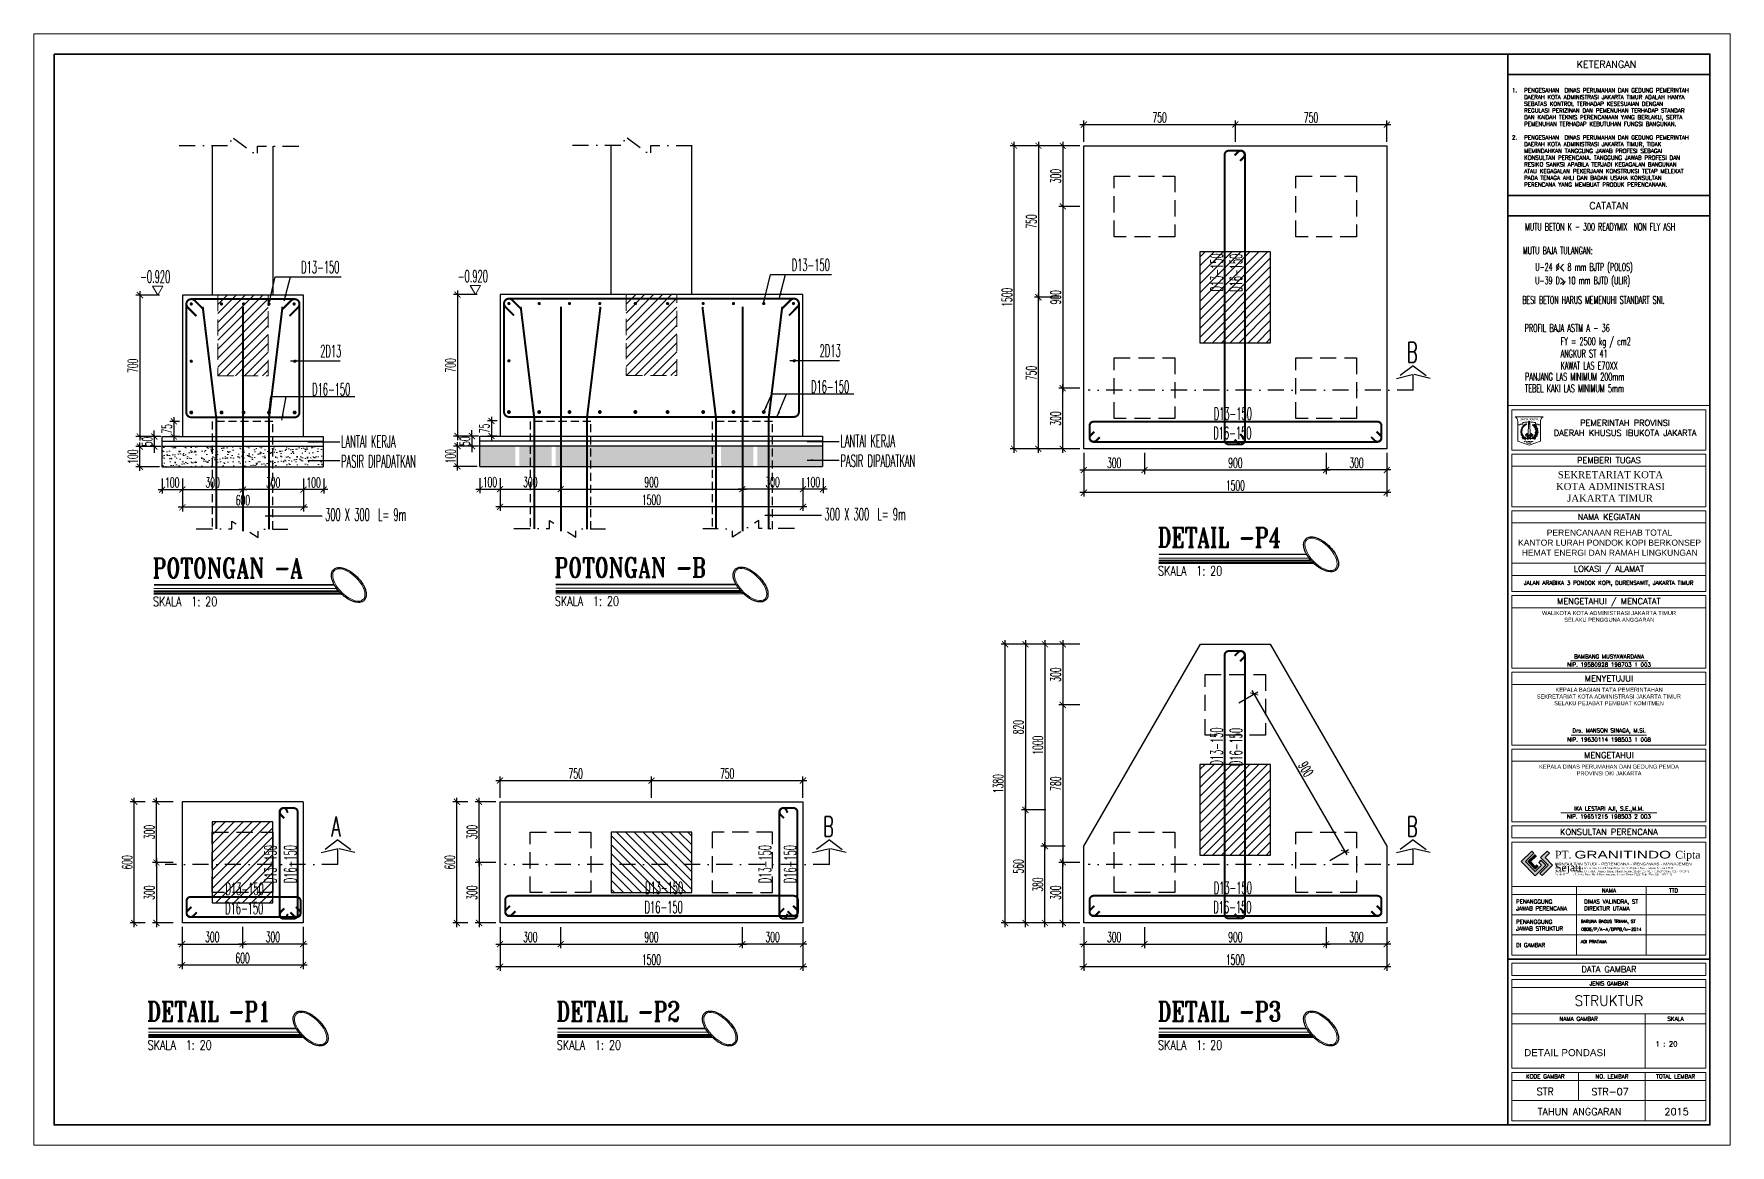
# Model space of a CAD drawing. Header units: inches. Extents: x 266054 to 836293, y -258454 to -102650.
# Drawn here: x 310451 to 352451, y -193542 to -166042 of the extents above; entities that cross this region are included whole.
import ezdxf
from ezdxf.enums import TextEntityAlignment as Align

# ---------------------------------------------------------------- set-up
doc = ezdxf.new("R2010")
doc.units = ezdxf.units.IN
doc.header["$LTSCALE"] = 800
doc.header["$MEASUREMENT"] = 0
doc.linetypes.add('DASHDOT', pattern=[1, 0.5, -0.25, 0, -0.25])
doc.linetypes.add('HIDDEN', pattern=[0.375, 0.25, -0.125])
for name, color, linetype, lineweight in [('ars', 11, 'Continuous', 0), ('BESI', 1, 'Continuous', 13), ('DM', 8, 'Continuous', 5), ('GRS KOP', 1, 'Continuous', 35), ('hacht', 8, 'Continuous', 5), ('HATCH', 8, 'Continuous', 9), ('kop', 7, 'Continuous', 20), ('TX1', 7, 'Continuous', 0)]:
    doc.layers.add(name, color=color, linetype=linetype, lineweight=lineweight)
for name, color, linetype in [('HAT', 8, 'Continuous'), ('KOL', 5, 'Continuous'), ('kolom', 5, 'Continuous'), ('LOGO', 7, 'Continuous'), ('NOTASI', 230, 'Continuous'), ('pancang', 6, 'Continuous'), ('pondasi', 7, 'Continuous'), ('POT', 15, 'DASHDOT'), ('sloop', 4, 'Continuous'), ('TEXT', 4, 'Continuous'), ('TXT', 7, 'Continuous')]:
    doc.layers.add(name, color=color, linetype=linetype)
doc.styles.add('BARU', font='arial.ttf')
doc.styles.add('ROMAND', font='romant.shx', dxfattribs={"width": 0.75, "height": 300})
doc.styles.add('ROMANS', font='romans.shx', dxfattribs={"width": 0.8, "height": 0.25})
doc.styles.add('ROMANTIC', font='romans.shx', dxfattribs={"width": 0.55, "height": 250})
doc.styles.get("Standard").update_dxf_attribs({"font": 'romans.shx'})
doc.linetypes.add('BATTING', pattern='A,0.0001,-0.1,[134,ltypeshp.shx,S=0.1,R=0,X=-0.1,Y=0],-0.2,[134,ltypeshp.shx,S=0.1,R=180,X=0.1,Y=0],-0.1', length=0.4001)
doc.dimstyles.new('100', dxfattribs={"dimtxt": 350, "dimasz": 150, "dimexe": 100, "dimexo": 100, "dimgap": 50, "dimtad": 1, "dimdec": 0, "dimrnd": 1, "dimtxsty": 'ROMANTIC', "dimblk": 'ARCHTICK', "dimcen": 25, "dimdle": 100, "dimclrd": 16, "dimclre": 16, "dimclrt": 7, "dimadec": 0, "dimazin": 2, "dimtfac": 1, "dimtdec": 0, "dimtix": 1, "dimtmove": 0, "dimatfit": 3, "dimfxl": 0, "dimarcsym": 0})

msp = doc.modelspace()

# ---------------------------------------------------------------- texts
at = {"layer": 'TEXT'}
for s, height, style, width, p in [('D13-150', 300, 'ROMANS', 0.5, (317069.8, -171964.3)), ('D13-150', 300, 'ROMANS', 0.5, (329214.5, -171909.2)), ('2D13', 300, 'ROMANS', 0.5, (317541.2, -174042.2)), ('2D13', 300, 'ROMANS', 0.5, (329907.4, -174031.4)), ('B', 500, 'ROMAND', 0.6, (344445.2, -174173.8)), ('D16-150', 300, 'ROMANS', 0.5, (317339.9, -174989.1, -7874.3)), ('D16-150', 300, 'ROMANS', 0.5, (329693.2, -174921.4, -7874.3)), ('A', 500, 'ROMAND', 0.6, (317818.4, -185909.3)), ('B', 500, 'ROMAND', 0.6, (329987.9, -185909.3)), ('B', 500, 'ROMAND', 0.6, (344445.2, -185909.3))]:
    msp.add_text(s, height=height, dxfattribs=dict(at, style=style, width=width)).set_placement(p)
at = {"layer": 'TEXT', "style": 'ROMANS', "width": 0.5}
for s, p in [('D13-150', (339737.3, -171944.3, 7874.3)), ('D16-150', (340215.8, -171955.2, 7874.3)), ('D13-150', (339737.3, -183679.8, 7874.3)), ('D16-150', (340215.8, -183690.7, 7874.3)), ('D13-150', (316307.3, -186590.9)), ('D16-150', (316801.2, -186590.9)), ('D13-150', (328554.4, -186590.9)), ('D16-150', (329175.6, -186590.9))]:
    msp.add_text(s, height=300, rotation=90, dxfattribs=at).set_placement(p, align=Align.MIDDLE)
for p in [(313453, -172048.7), (321319.2, -172037.8)]:
    msp.add_text('-0.920', height=300, dxfattribs=at).set_placement(p, align=Align.MIDDLE_CENTER)
for s, p in [('D13-150', (340137.7, -175439.8)), ('D16-150', (340126.9, -175918.3)), ('D13-150', (315669.2, -187202.9)), ('D13-150', (326055.5, -187175.3)), ('D13-150', (340137.7, -187175.3)), ('D16-150', (315658.3, -187681.4)), ('D16-150', (326044.7, -187653.8)), ('D16-150', (340126.9, -187653.8))]:
    msp.add_text(s, height=300, dxfattribs=at).set_placement(p, align=Align.MIDDLE)
for s, p in [('LANTAI KERJA', (318057.4, -176127.1, -7874.3)), ('LANTAI KERJA', (330423.6, -176116.2, -7874.3)), ('PASIR DIPADATKAN', (318057.4, -176619.1, -7874.3)), ('PASIR DIPADATKAN', (330423.6, -176608.3, -7874.3)), ('300 X 300  L= 9m', (317660.9, -177939.6)), ('300 X 300  L= 9m', (330027.1, -177928.7))]:
    msp.add_text(s, height=300, dxfattribs=at).set_placement(p, align=Align.MIDDLE_LEFT)
at = {"layer": 'TX1', "style": 'ROMAND', "width": 0.75}
for s, height, p in [('DETAIL -P4', 486.11, (338273.1, -178743)), ('POTONGAN -A', 486.108, (313388, -179501.6)), ('POTONGAN -B', 486.108, (323336.5, -179490.8)), ('DETAIL -P1', 486.11, (313251.6, -190478.5)), ('DETAIL -P2', 486.11, (323385.3, -190478.5)), ('DETAIL -P3', 486.11, (338273.1, -190478.5))]:
    msp.add_text(s, height=height, dxfattribs=at).set_placement(p)
at = {"layer": 'TXT', "style": 'ROMAND', "width": 0.75}
for p in [(338285.6, -179448.4), (313400.4, -180207), (323348.9, -180196.2), (313264, -191183.9), (323397.7, -191183.9), (338285.6, -191183.9)]:
    msp.add_text('SKALA  1: 20', height=233.332, dxfattribs=at).set_placement(p)

# ---------------------------------------------------------------- blocks, each defined once
blk = doc.blocks.new('logo granitindo baru')
at = {"layer": 'LOGO'}
for points in [[(1.03, 1.463), (0.916, 1.574), (0.366, 1.024), (1.1, 0.289), (1.652, 0.843), (1.392, 1.098), (1.281, 0.987), (1.423, 0.84), (1.102, 0.519), (0.594, 1.025)], [(1.721, 1.576), (1.381, 1.236), (1.771, 0.842), (1.341, 0.407), (1.454, 0.294), (2.001, 0.844), (1.609, 1.237), (1.835, 1.464)]]:
    blk.add_hatch(color=8, dxfattribs=at).paths.add_polyline_path(points)
at = {"layer": 'Defpoints'}
blk.add_point((9.7, 0), dxfattribs=at)
at = {"layer": 'LOGO'}
blk.add_lwpolyline([(1.03, 1.463), (0.916, 1.574), (0.366, 1.024), (1.1, 0.289), (1.652, 0.843), (1.392, 1.098), (1.281, 0.987), (1.423, 0.84), (1.102, 0.519), (0.594, 1.025), (1.03, 1.463), (0.916, 1.574)], dxfattribs=at)
at = {"layer": 'LOGO', "lineweight": 13}
for points in [[(1.089, 1.403), (0.713, 1.026), (1.101, 0.638), (1.258, 0.794)], [(1.112, 1.38), (0.759, 1.026), (1.101, 0.683), (1.235, 0.817)], [(1.134, 1.357), (0.803, 1.026), (1.101, 0.728), (1.213, 0.839)], [(1.157, 1.334), (0.85, 1.026), (1.101, 0.775), (1.189, 0.863)]]:
    blk.add_lwpolyline(points, dxfattribs=at)
at = {"layer": 'LOGO', "lineweight": 0}
blk.add_lwpolyline([(1.721, 1.576), (1.381, 1.236), (1.771, 0.842), (1.341, 0.407), (1.454, 0.294), (2.001, 0.844), (1.609, 1.237), (1.835, 1.464), (1.721, 1.576)], dxfattribs=at)
at = {"layer": 'LOGO', "insert": (2.134, 0.975), "char_height": 0.1, "attachment_point": 1}
blk.add_mtext_dynamic_manual_height_columns('{\\f@Arial Unicode MS|b0|i0|c0|p34;\\H1.4x;\\W1.2;KONSULTAN STUDI - PERENCANA - PENGAWAS - MANAJEMEN\\fTimes New Roman|b0|i0|c0|p18;\\P\\pt0.9;\\H0.71429x;\\W1;Domisili ^I: Gedung Graha Arsa Lt. 4 Jl.Siaga Raya No. 31, Pejaten Barat, Jakarta Selatan 12510\\PStudio I ^I: Jl. Batu I No. 36A, Pejaten Timur, Jakarta Selatan 12510 Tlp. 021 - 71082879 Fax. 021 - 7972072\\PStudio II          : Jl. Sawo Raya No. 4 Rawamangun, Jakarta Timur 13220 Telp / Fax. 021 - 4717152}', width=9.56937, gutter_width=0, heights=[1.67], dxfattribs=at)
at = {"layer": 'LOGO', "insert": (2.134, 1.589), "char_height": 0.4, "width": 7.66452, "attachment_point": 1}
blk.add_mtext('{\\fTimes New Roman|b0|i0|c0|p18;PT. \\fCityBlueprint|b0|i0|c2|p2;\\W1.5;GRANITINDO \\fTimes New Roman|b0|i0|c0|p18;\\W1;Cipta Sejati}', dxfattribs=at)
blk = doc.blocks.new('kop')
at = {"layer": 'ars'}
for p, q in [((74.316, 35.599), (74.29, 35.614)), ((74.328, 35.595), (74.333, 35.581)), ((74.373, 35.526), (74.347, 35.541)), ((74.373, 35.526), (74.375, 35.555)), ((74.395, 35.468), (74.406, 35.457)), ((74.408, 35.467), (74.408, 35.452)), ((74.429, 35.366), (74.409, 35.388)), ((74.425, 35.289), (74.43, 35.273)), ((74.429, 35.366), (74.437, 35.394)), ((74.436, 35.304), (74.431, 35.29)), ((74.267, 34.989), (74.296, 34.992)), ((74.332, 35.048), (74.331, 35.078)), ((74.347, 35.066), (74.372, 35.081)), ((74.416, 35.202), (74.401, 35.228)), ((74.416, 35.202), (74.434, 35.225))]:
    blk.add_line(p, q, dxfattribs=at)
for centre, radius, start, end in [((73.61, 35.253), 0.061, 2.2926, 66.75394), ((73.696, 35.312), 0.061, 182.2926, 246.75394), ((73.7, 35.362), 0.061, 172.39949, 236.86083), ((73.607, 35.319), 0.061, 352.39949, 56.86083), ((73.711, 35.414), 0.061, 164.61904, 229.08037), ((73.612, 35.384), 0.061, 344.61904, 49.08037), ((74.072, 35.315), 0.405, 114.0856, 237.63251), ((73.728, 35.316), 0.061, 120.67989, 185.14122), ((73.636, 35.364), 0.061, 300.67989, 5.14122), ((73.717, 35.456), 0.0488, 158.86486, 223.3262), ((73.73, 35.271), 0.061, 130.573, 195.03434), ((73.647, 35.424), 0.061, 292.89943, 357.36077), ((73.732, 35.365), 0.061, 112.89943, 177.36077), ((73.632, 35.302), 0.061, 310.573, 15.03434), ((73.636, 35.44), 0.0488, 338.86486, 43.3262), ((73.667, 35.469), 0.0488, 287.14526, 351.60659), ((73.73, 35.415), 0.0488, 107.14526, 171.60659), ((73.736, 35.493), 0.0488, 150.29963, 214.76097), ((73.654, 35.489), 0.0488, 330.29963, 34.76097), ((73.743, 35.451), 0.0488, 98.58003, 163.04136), ((73.689, 35.513), 0.0488, 278.58003, 343.04136), ((73.756, 35.528), 0.0488, 145.79893, 210.26027), ((73.673, 35.531), 0.0488, 325.79893, 30.26027), ((73.71, 35.552), 0.0488, 274.07933, 338.54067), ((73.759, 35.485), 0.0488, 94.07933, 158.54067), ((73.78, 35.56), 0.0488, 139.36791, 203.82924), ((73.698, 35.572), 0.0488, 319.36791, 23.82924), ((73.778, 35.517), 0.0488, 87.6483, 152.10964), ((73.737, 35.589), 0.0488, 267.6483, 332.10964), ((73.807, 35.589), 0.0488, 133.84164, 198.30297), ((73.727, 35.609), 0.0488, 313.84164, 18.30297), ((73.801, 35.547), 0.0488, 82.12203, 146.58337), ((73.767, 35.622), 0.0488, 262.12203, 326.58337), ((73.831, 35.612), 0.0439, 126.62395, 191.08528), ((73.761, 35.639), 0.0439, 306.62395, 11.08528), ((73.821, 35.575), 0.0439, 74.90434, 139.36568), ((73.799, 35.646), 0.0439, 254.90434, 319.36568), ((73.848, 35.632), 0.0352, 123.96096, 188.42229), ((73.794, 35.656), 0.0352, 303.96096, 8.42229), ((73.839, 35.603), 0.0352, 72.24135, 136.70269), ((73.824, 35.66), 0.0352, 252.24135, 316.70269), ((73.821, 35.676), 0.0352, 297.74061, 2.20194), ((73.873, 35.647), 0.0352, 117.74061, 182.20194), ((73.86, 35.619), 0.0352, 66.021, 130.48234), ((73.852, 35.677), 0.0352, 246.021, 310.48234), ((73.892, 35.661), 0.0281, 113.40069, 177.86202), ((73.852, 35.688), 0.0281, 293.40069, 357.86202), ((73.88, 35.64), 0.0281, 61.68108, 126.14242), ((73.877, 35.687), 0.0281, 241.68108, 306.14242), ((73.876, 35.701), 0.0281, 293.40069, 357.86202), ((73.915, 35.674), 0.0281, 113.40069, 177.86202), ((73.904, 35.653), 0.0281, 61.68108, 126.14242), ((73.901, 35.7), 0.0281, 241.68108, 306.14242), ((73.911, 35.713), 0.0281, 260.93685, 325.39819), ((73.93, 35.669), 0.0281, 80.93685, 145.39819), ((74.027, 35.315), 0.405, 302.36749, 44.48513), ((74.279, 35.674), 0.0613, 235.51536, 280.6207), ((74.24, 35.613), 0.0507, 1.42482, 71.62404), ((74.336, 35.601), 0.0613, 235.51536, 280.6207), ((74.383, 35.652), 0.0795, 151.18188, 225.99565), ((74.296, 35.54), 0.0507, 1.42482, 71.62404), ((74.32, 35.44), 0.0795, 20.9123, 95.72607), ((74.387, 35.547), 0.0795, 200.9123, 275.72607), ((74.259, 35.633), 0.0795, 331.18188, 45.99565), ((74.406, 35.596), 0.0507, 162.59462, 232.79384), ((74.417, 35.449), 0.0613, 217.22881, 262.33415), ((74.333, 35.6), 0.0613, 313.59796, 358.7033), ((74.458, 35.361), 0.0795, 171.16409, 245.97786), ((74.347, 35.301), 0.0795, 351.16409, 65.97786), ((74.361, 35.403), 0.0507, 343.13827, 53.33749), ((74.357, 35.252), 0.0507, 331.52956, 41.72878), ((74.479, 35.504), 0.0795, 133.19986, 208.01363), ((74.354, 35.525), 0.0795, 313.19986, 28.01363), ((74.476, 35.427), 0.0507, 150.06789, 220.26711), ((74.483, 35.241), 0.0507, 128.27812, 198.47734), ((74.405, 35.377), 0.0795, 293.30268, 8.11645), ((74.515, 35.315), 0.0795, 113.30268, 188.11645), ((74.406, 35.447), 0.0613, 301.07123, 346.17657), ((73.623, 35.191), 0.061, 12.66278, 77.12411), ((73.696, 35.264), 0.061, 192.66278, 257.12411), ((73.702, 35.225), 0.061, 200.21515, 264.67648), ((73.639, 35.143), 0.061, 20.21515, 84.67648), ((73.715, 35.183), 0.061, 206.16011, 270.62144), ((73.661, 35.095), 0.061, 26.16011, 90.62144), ((73.738, 35.23), 0.061, 140.94317, 205.40451), ((73.736, 35.145), 0.061, 208.50798, 272.96932), ((73.685, 35.055), 0.061, 28.50798, 92.96932), ((73.635, 35.243), 0.061, 320.94317, 25.40451), ((73.751, 35.19), 0.061, 140.94317, 205.40451), ((73.649, 35.203), 0.061, 320.94317, 25.40451), ((73.716, 35.015), 0.061, 40.03108, 104.49242), ((73.747, 35.113), 0.061, 220.03108, 284.49242), ((73.768, 35.153), 0.061, 146.90284, 211.36418), ((73.665, 35.155), 0.061, 326.90284, 31.36418), ((73.75, 34.978), 0.061, 49.20062, 113.66196), ((73.766, 35.08), 0.061, 229.20062, 293.66196), ((73.791, 35.115), 0.061, 146.69526, 211.1566), ((73.688, 35.117), 0.061, 326.69526, 31.1566), ((73.816, 35.084), 0.061, 144.86352, 209.32486), ((73.713, 35.089), 0.061, 324.86352, 29.32486), ((73.785, 34.949), 0.061, 44.42228, 108.88361), ((73.809, 35.049), 0.061, 224.42228, 288.88361), ((73.844, 35.054), 0.061, 144.49027, 208.9516), ((73.741, 35.059), 0.061, 324.49027, 28.9516), ((73.875, 35.031), 0.061, 156.18026, 220.64159), ((73.773, 35.016), 0.061, 336.18026, 40.64159), ((74.361, 35.052), 0.0795, 137.1076, 211.92137), ((74.235, 35.064), 0.0795, 317.1076, 31.92137), ((74.342, 34.969), 0.0507, 83.44322, 153.64244), ((74.332, 35.042), 0.0613, 234.44656, 279.55191), ((74.364, 34.993), 0.0612, 69.89618, 144.70994), ((74.335, 35.085), 0.0612, 249.89618, 324.70994), ((74.377, 35.119), 0.0613, 176.98724, 222.09259), ((74.304, 35.12), 0.0507, 302.89671, 13.09593), ((74.439, 35.186), 0.0795, 153.08913, 227.9029), ((74.422, 35.286), 0.0613, 205.62009, 250.72544), ((74.314, 35.163), 0.0795, 333.08913, 47.9029), ((74.423, 35.078), 0.0507, 106.58179, 176.78101), ((74.386, 35.141), 0.0613, 257.58513, 302.69047), ((74.396, 35.228), 0.0795, 271.02002, 345.83379), ((74.475, 35.129), 0.0795, 91.02002, 165.83379), ((74.425, 35.285), 0.0613, 279.28146, 324.3868)]:
    blk.add_arc(centre, radius, start, end, dxfattribs=at)
at = {"layer": 'ars', "color": 11}
for centre, radius, start, end in [((74.285, 34.995), 0.0613, 158.86957, 203.97492), ((74.216, 35.02), 0.0507, 284.77904, 354.97826), ((74.235, 34.986), 0.016, 270, 302.36749)]:
    blk.add_arc(centre, radius, start, end, dxfattribs=at)
at = {"layer": 'ars'}
for points, start_tangent, end_tangent in [([(74.256, 35.651), (74.261, 35.634), (74.244, 35.624), (74.224, 35.623), (74.22, 35.64), (74.234, 35.661), (74.239, 35.672), (74.256, 35.663), (74.256, 35.651)], (0.714442, -0.699695), (0.714442, -0.699695)), ([(74.313, 35.578), (74.318, 35.561), (74.301, 35.551), (74.281, 35.55), (74.277, 35.567), (74.29, 35.588), (74.296, 35.599), (74.312, 35.589), (74.313, 35.578)], (0.714442, -0.699695), (0.714442, -0.699695)), ([(74.388, 35.435), (74.388, 35.416), (74.369, 35.412), (74.349, 35.418), (74.351, 35.435), (74.37, 35.451), (74.378, 35.459), (74.391, 35.445), (74.388, 35.435)], (0.458819, -0.88853), (0.458819, -0.88853)), ([(74.39, 35.277), (74.386, 35.26), (74.366, 35.259), (74.348, 35.269), (74.353, 35.285), (74.375, 35.297), (74.385, 35.303), (74.395, 35.287), (74.39, 35.277)], (0.270637, -0.962681), (0.270637, -0.962681)), ([(74.365, 35.605), (74.376, 35.591), (74.394, 35.598), (74.407, 35.615), (74.395, 35.627), (74.37, 35.629), (74.358, 35.631), (74.356, 35.612), (74.365, 35.605)], (0.149901, -0.988701), (0.149901, -0.988701)), ([(74.438, 35.445), (74.446, 35.429), (74.465, 35.432), (74.481, 35.445), (74.473, 35.46), (74.449, 35.467), (74.438, 35.472), (74.431, 35.453), (74.438, 35.445)], (-0.068112, -0.997678), (-0.068112, -0.997678)), ([(74.454, 35.272), (74.455, 35.253), (74.474, 35.25), (74.494, 35.256), (74.492, 35.273), (74.472, 35.288), (74.463, 35.297), (74.451, 35.282), (74.454, 35.272)], (-0.433585, -0.901113), (-0.433585, -0.901113)), ([(74.257, 35.013), (74.242, 35.004), (74.228, 35.018), (74.222, 35.037), (74.238, 35.045), (74.261, 35.037), (74.273, 35.034), (74.268, 35.016), (74.257, 35.013)], (-0.515761, -0.856733), (-0.515761, -0.856733)), ([(74.345, 35.127), (74.333, 35.113), (74.316, 35.122), (74.305, 35.139), (74.317, 35.151), (74.342, 35.151), (74.354, 35.152), (74.355, 35.133), (74.345, 35.127)], (-0.223771, -0.974642), (-0.223771, -0.974642)), ([(74.343, 35.011), (74.331, 34.997), (74.342, 34.981), (74.36, 34.972), (74.371, 34.985), (74.367, 35.01), (74.367, 35.022), (74.348, 35.021), (74.343, 35.011)], (-0.942817, -0.33331), (-0.942817, -0.33331)), ([(74.408, 35.117), (74.403, 35.1), (74.419, 35.089), (74.439, 35.088), (74.443, 35.104), (74.431, 35.126), (74.426, 35.137), (74.409, 35.128), (74.408, 35.117)], (-0.735998, -0.676983), (-0.735998, -0.676983))]:
    blk.add_spline(points, degree=3, dxfattribs=dict(at, start_tangent=start_tangent, end_tangent=end_tangent))
for points in [[(74.24, 34.97), (74.265, 34.975), (74.316, 34.973), (74.354, 34.955)], [(74.24, 34.97), (74.263, 34.959), (74.313, 34.947), (74.354, 34.955)]]:
    blk.add_spline(points, degree=3, dxfattribs=at)
at = {"layer": 'GRS KOP'}
for p, q in [((73, 1), (73, 54)), ((83, 1), (83, 54)), ((73, 53), (83, 53)), ((73, 47), (83, 47)), ((73, 46), (83, 46)), ((73, 9.2), (83, 9.2))]:
    blk.add_line(p, q, dxfattribs=at)
blk.add_lwpolyline([(1, 54), (83, 54), (83, 1), (1, 1)], close=True, dxfattribs=at)
at = {"layer": 'kop', "color": 7}
for p, q in [((84, 55), (0, 55)), ((0, 55), (0, 0)), ((84, 55), (84, 0)), ((84, 55), (84, 0)), ((73.999, 35.69), (74.099, 35.69)), ((74.019, 35.67), (73.999, 35.23)), ((74.029, 35.698), (74.069, 35.698)), ((74.079, 35.67), (74.099, 35.23)), ((73.869, 35.17), (73.919, 35.17)), ((73.869, 35.17), (73.889, 35.09)), ((73.889, 35.09), (74.209, 35.09)), ((73.919, 35.23), (73.919, 35.228)), ((73.919, 35.23), (73.999, 35.23)), ((73.919, 35.228), (73.924, 35.228)), ((73.919, 35.17), (73.929, 35.13)), ((73.929, 35.13), (74.17, 35.13)), ((73.989, 35.15), (74.029, 35.15)), ((74.069, 35.15), (74.109, 35.15)), ((74.099, 35.23), (74.18, 35.23)), ((74.17, 35.13), (74.18, 35.17)), ((74.175, 35.228), (74.18, 35.228)), ((74.18, 35.23), (74.18, 35.228)), ((74.18, 35.17), (74.229, 35.17)), ((74.209, 35.09), (74.229, 35.17)), ((0, 0), (84, 0))]:
    blk.add_line(p, q, dxfattribs=at)
at = {"layer": 'kop'}
for p, q in [((83, 36.6), (73, 36.6)), ((73.2, 34.4), (73.2, 36.4)), ((82.8, 36.4), (73.2, 36.4)), ((82.8, 34.4), (82.8, 36.4)), ((82.8, 34.4), (73.2, 34.4)), ((73.2, 31.6), (73.2, 34.2)), ((82.8, 34.2), (73.2, 34.2)), ((82.8, 31.6), (82.8, 34.2)), ((82.8, 33.6), (73.2, 33.6)), ((82.8, 31.6), (73.2, 31.6)), ((73.2, 27.4), (73.2, 31.4)), ((82.8, 31.4), (73.2, 31.4)), ((82.8, 27.4), (82.8, 31.4)), ((82.8, 30.8), (73.2, 30.8)), ((82.8, 28.8), (73.2, 28.8)), ((82.8, 28.2), (73.2, 28.2)), ((82.8, 27.4), (73.2, 27.4)), ((73.2, 23.6), (73.2, 27.2)), ((82.8, 27.2), (73.2, 27.2)), ((82.8, 23.6), (82.8, 27.2)), ((82.8, 26.6), (73.2, 26.6)), ((82.8, 23.6), (73.2, 23.6)), ((76.089, 23.976), (79.928, 23.976)), ((73.2, 19.8), (73.2, 23.4)), ((82.8, 23.4), (73.2, 23.4)), ((82.8, 22.8), (73.2, 22.8)), ((82.8, 19.8), (82.8, 23.4)), ((76.127, 20.296), (79.863, 20.296)), ((82.8, 19.8), (73.2, 19.8)), ((73.2, 16), (73.2, 19.6)), ((82.8, 19.6), (73.2, 19.6)), ((82.8, 16), (82.8, 19.6)), ((82.8, 19), (73.2, 19)), ((82.8, 16), (73.2, 16)), ((73.2, 9.4), (73.2, 15)), ((82.8, 15), (73.2, 15)), ((82.8, 9.4), (82.8, 15)), ((82.8, 12.8), (73.2, 12.8)), ((76.4, 9.4), (76.4, 12.8)), ((79.842, 9.4), (79.842, 12.8)), ((82.8, 12.4), (73.2, 12.4)), ((73.2, 12.4), (73.2, 11.4)), ((82.8, 11.4), (73.2, 11.4)), ((82.8, 10.4), (73.2, 10.4)), ((82.8, 9.4), (73.2, 9.4)), ((73.2, 7.8), (82.8, 7.8)), ((73.2, 6.5), (82.8, 6.5)), ((73.2, 6), (82.8, 6)), ((79.8, 3.8), (79.8, 6.5)), ((76.5, 2.2), (76.5, 3.6)), ((79.8, 1.2), (79.8, 3.6)), ((73.2, 3.2), (82.8, 3.2)), ((73.2, 2.2), (82.8, 2.2))]:
    blk.add_line(p, q, dxfattribs=at)
at = {"layer": 'kop', "color": 5}
for p, q in [((74.749, 36.05), (73.35, 36.05)), ((73.489, 35.81), (73.489, 34.85)), ((73.489, 35.65), (73.609, 35.65)), ((73.609, 35.69), (73.609, 35.65)), ((73.609, 35.69), (73.729, 35.69)), ((73.729, 35.73), (73.729, 35.69)), ((74.369, 35.73), (74.369, 35.69)), ((74.489, 35.69), (74.369, 35.69)), ((74.489, 35.69), (74.489, 35.65)), ((74.609, 35.65), (74.489, 35.65)), ((74.609, 35.81), (74.609, 34.85)), ((73.489, 34.85), (74.049, 34.65)), ((74.019, 34.95), (73.965, 35.022)), ((74.049, 34.986), (73.997, 35.046)), ((74.019, 34.95), (74.004, 34.93)), ((74.049, 34.986), (74.101, 35.046)), ((74.049, 34.65), (74.609, 34.85)), ((74.079, 34.95), (74.133, 35.022)), ((74.079, 34.95), (74.094, 34.93))]:
    blk.add_line(p, q, dxfattribs=at)
at = {"layer": 'kop', "color": 7}
for points in [[(74.029, 35.698), (74.027, 35.701), (74.025, 35.704), (74.024, 35.707), (74.023, 35.71), (74.022, 35.713), (74.021, 35.715), (74.021, 35.718), (74.02, 35.72), (74.02, 35.723), (74.02, 35.725), (74.02, 35.728), (74.02, 35.731), (74.021, 35.733), (74.021, 35.736), (74.022, 35.738), (74.023, 35.741), (74.025, 35.743), (74.026, 35.746), (74.028, 35.749), (74.031, 35.753), (74.034, 35.758), (74.038, 35.763), (74.043, 35.77), (74.049, 35.778)], [(74.069, 35.698), (74.072, 35.701), (74.074, 35.704), (74.075, 35.707), (74.076, 35.71), (74.077, 35.713), (74.078, 35.715), (74.078, 35.718), (74.079, 35.72), (74.079, 35.723), (74.079, 35.725), (74.079, 35.728), (74.079, 35.731), (74.078, 35.733), (74.077, 35.736), (74.077, 35.738), (74.076, 35.741), (74.074, 35.743), (74.073, 35.746), (74.071, 35.749), (74.068, 35.753), (74.065, 35.758), (74.061, 35.763), (74.056, 35.77), (74.049, 35.778)]]:
    blk.add_lwpolyline(points, dxfattribs=at)
at = {"layer": 'kop', "color": 1}
blk.add_lwpolyline([(73.864, 34.97), (74.235, 34.97)], close=True, dxfattribs=at)
at = {"layer": 'kop', "color": 5}
for points in [[(74.004, 34.97), (73.974, 34.93)], [(74.094, 34.97), (74.124, 34.93)]]:
    blk.add_lwpolyline(points, dxfattribs=at)
at = {"layer": 'kop'}
blk.add_lwpolyline([(75.615, 16.449), (80.377, 16.449)], dxfattribs=at)
for points in [[(73.2, 15.2), (82.8, 15.2), (82.8, 15.8), (73.2, 15.8)], [(73.2, 8.4), (82.8, 8.4), (82.8, 9), (73.2, 9)], [(73.2, 3.8), (82.8, 3.8), (82.8, 8.2), (73.2, 8.2)], [(73.2, 1.2), (82.8, 1.2), (82.8, 3.6), (73.2, 3.6)]]:
    blk.add_lwpolyline(points, close=True, dxfattribs=at)
at = {"layer": 'kop', "color": 5}
for centre, radius, start, end in [((73.214, 35.81), 0.276, 0, 60.51287), ((73.769, 35.73), 0.04, 90, 180), ((74.329, 35.73), 0.04, 0, 90), ((74.885, 35.81), 0.276, 119.48713, 180), ((73.981, 35.034), 0.02, 36.8699, 216.8699), ((74.117, 35.034), 0.02, 323.1301, 143.1301)]:
    blk.add_arc(centre, radius, start, end, dxfattribs=at)
at = {"layer": 'kop', "color": 7}
for centre, radius, start, end in [((73.992, 35.663), 0.0283, 15, 75), ((74.107, 35.663), 0.0283, 105, 165), ((73.874, 35.119), 0.12, 15, 65.38943), ((74.049, 35.15), 0.02, 0, 180), ((74.225, 35.119), 0.12, 114.61057, 165)]:
    blk.add_arc(centre, radius, start, end, dxfattribs=at)
at = {"layer": 'kop', "color": 1}
blk.add_arc((73.864, 34.986), 0.016, 237.63251, 270, dxfattribs=at)
at = {"layer": 'kop', "color": 5}
for points in [[(74.049, 35.83), (74.026, 35.807), (73.995, 35.793), (73.915, 35.782), (73.841, 35.777), (73.769, 35.77)], [(74.049, 35.83), (74.073, 35.807), (74.104, 35.793), (74.184, 35.782), (74.258, 35.777), (74.329, 35.77)], [(73.817, 34.99), (73.8, 34.984), (73.769, 34.992), (73.719, 35.01), (73.685, 35.041)], [(73.833, 34.971), (73.81, 34.967), (73.791, 34.959), (73.758, 34.956), (73.727, 34.964)], [(73.876, 34.965), (73.861, 34.956), (73.828, 34.952), (73.8, 34.952), (73.786, 34.948)], [(73.809, 34.807), (73.883, 34.844), (73.957, 34.807), (74.044, 34.833), (74.12, 34.809), (74.194, 34.83), (74.244, 34.817)], [(73.919, 34.97), (73.899, 34.959), (73.887, 34.947), (73.846, 34.932), (73.828, 34.937)], [(73.907, 34.984), (73.879, 34.986), (73.865, 34.993), (73.845, 34.993)], [(73.919, 34.97), (73.906, 34.996), (73.879, 35.02), (73.876, 35.031)], [(73.914, 34.747), (73.954, 34.759), (73.999, 34.744), (74.049, 34.753), (74.094, 34.744), (74.126, 34.758), (74.151, 34.749)]]:
    blk.add_spline(points, degree=3, dxfattribs=at)
at = {"layer": 'TEXT'}
for p, q in [((75.623, 43.403), (75.76, 43.254)), ((75.835, 42.745), (75.7, 42.589))]:
    blk.add_line(p, q, dxfattribs=at)
at = {"xscale": 0.9500000000000454, "yscale": 0.9500000000000454, "zscale": 0.9500000000000454}
blk.add_blockref('logo granitindo baru', (73.307, 13.056), dxfattribs=at)
at = {"layer": 'kop'}
for s, height, p in [('KETERANGAN ', 0.35, (78, 53.5)), ('CATATAN', 0.35, (78, 46.5)), ('DAERAH KHUSUS IBUKOTA JAKARTA', 0.29998, (78.8, 35.25)), ('PEMERINTAH PROVINSI', 0.29998, (78.8, 35.75)), ('PEMBERI TUGAS', 0.3, (78, 33.9)), ('NAMA KEGIATAN', 0.3, (78, 31.1)), ('LOKASI / ALAMAT', 0.3, (78, 28.5)), ('JALAN ARABIKA 3 PONDOK KOPI, DURENSAWIT, JAKARTA TIMUR', 0.2, (77.986, 27.8)), ('MENGETAHUI / MENCATAT', 0.3, (78, 26.9)), ('NIP. 19580928 198703 1 003', 0.19926, (78.007, 23.78)), ('BAMBANG MUSYAWARDANA', 0.19926, (78.007, 24.183)), ('MENYETUJUI', 0.3, (78, 23.1)), ('NIP. 19630114 198503 1 008', 0.19926, (78.009, 20.071)), ('Drs. MANSON SINAGA, M.Si.', 0.19926, (78.009, 20.496)), ('MENGETAHUI', 0.3, (78, 19.3)), ('NIP. 19651215 198503 2 003', 0.2, (77.999, 16.264)), ('IKA LESTARI AJI, S.E.,M.M.', 0.2, (77.999, 16.625)), ('KONSULTAN PERENCANA', 0.3, (78, 15.5)), ('NAMA', 0.2, (78, 12.6)), ('TTD', 0.2, (81.2, 12.6)), ('DATA GAMBAR', 0.3, (78, 8.7)), ('JENIS GAMBAR', 0.2, (78, 8)), ('STRUKTUR', 0.5, (78, 7.146)), ('NAMA GAMBAR', 0.2, (76.5, 6.25)), ('SKALA', 0.2, (81.3, 6.25)), ('KODE GAMBAR', 0.2, (74.85, 3.4)), ('NO. LEMBAR', 0.2, (78.15, 3.4)), ('TOTAL LEMBAR', 0.2, (81.3, 3.4)), ('STR', 0.35, (74.844, 2.65)), ('TAHUN ANGGARAN', 0.35, (76.545, 1.65)), ('2015', 0.35, (81.349, 1.65))]:
    blk.add_text(s, height=height, dxfattribs=at).set_placement(p, align=Align.MIDDLE)
at = {"layer": 'kop', "color": 5, "style": 'BARU', "width": 0.9}
blk.add_text('JAYA RAYA', height=0.12, dxfattribs=at).set_placement((74.049, 35.93), align=Align.MIDDLE)
at = {"layer": 'kop'}
blk.add_text('0806/P/A-A/DPPB/Iv-2014', height=0.15, dxfattribs=at).set_placement((78.122, 10.609), align=Align.CENTER)
for s, insert, char_height, width, attachment_point in [('\\pi-0.6,l0.6,t0.6;1.^IPENGESAHAN  DINAS PERUMAHAN DAN GEDUNG PEMERINTAH DAERAH KOTA ADMINISTRASI JAKARTA TIMUR ADALAH HANYA SEBATAS KONTROL TERHADAP KESESUAIAN DENGAN REGULASI PERIZINAN DAN PEMENUHAN TERHADAP STANDAR DAN KAIDAH TEKNIS PERENCANAAN YANG BERLAKU, SERTA PEMENUHAN TERHADAP KEBUTUHAN FUNGSI BANGUNAN.\\P\\P2.^IPENGESAHAN  DINAS PERUMAHAN DAN GEDUNG PEMERINTAH DAERAH KOTA ADMINISTRASI JAKARTA TIMUR, TIDAK MEMINDAHKAN TANGGUNG JAWAB PROFESI SEBAGAI KONSULTAN PERENCANA. TANGGUNG JAWAB PROFESI DAN RESIKO SANKSI APABILA TERJADI KEGAGALAN BANGUNAN ATAU KEGAGALAN PEKERJAAN KONSTRUKSI TETAP MELEKAT PADA TENAGA AHLI DAN BADAN USAHA KONSULTAN PERENCANA YANG MEMBUAT PRODUK PERENCANAAN.', (73.2, 49.875), 0.2, 9.6, 4), ('PENANGGUNG\\PJAWAB PERENCANA', (73.4, 12.15), 0.2, 8.33062, 1), ('DIMAS VALINDRA, ST\\PDIREKTUR UTAMA', (76.77, 12.15), 0.2, 8.16499, 1), ('PENANGGUNG\\PJAWAB STRUKTUR', (73.4, 11.15), 0.2, 8.79211, 1), ('BARUNA BAGUS TRIANA, ST', (76.609, 11.143), 0.15, 4.04264, 1), ('ADI PRATAMA', (76.609, 10.143), 0.15, 4.04264, 1), ('DI GAMBAR', (73.4, 10), 0.2, 7.59768, 1)]:
    blk.add_mtext(s, dxfattribs=dict(at, insert=insert, char_height=char_height, width=width, attachment_point=attachment_point))
at = {"layer": 'kop', "attachment_point": 1, "style": 'BARU'}
for s, width, insert, char_height in [('\\pi1.4375;{\\fRomantic|b0|i0|c2|p2;SEKRETARIAT KOTA\\P\\pi1.3461;KOTA ADMINISTRASI\\P\\pi1.9027;JAKARTA TIMUR}', 7.94943, (74.033, 33.359), 0.35), ('\\pi1.4591;PERENCANAAN REHAB TOTAL\\P\\pi0.039313;KANTOR LURAH PONDOK KOPI BERKONSEP\\P\\pi0.2239;HEMAT ENERGI DAN RAMAH LINGKUNGAN', 9.08886, (73.464, 30.469), 0.3), ('\\pi0.65609;WALIKOTA KOTA ADMINISTRASI JAKARTA TIMUR\\P\\pi1.7645;SELAKU PENGGUNA ANGGARAN', 7.94943, (74.027, 26.434), 0.2), ('\\pi1.5072;KEPALA BAGIAN TATA PEMERINTAHAN\\P\\pi0.57794;SEKRETARIAT KOTA ADMINISTRASI JAKARTA TIMUR\\P\\pi1.4412;SELAKU PEJABAT PEMBUAT KOMITMEN', 8.28085, (73.847, 22.638), 0.2), ('\\pi0.5226;KEPALA DINAS PERUMAHAN DAN GEDUNG PEMDA \\P\\pi2.3784;PROVINSI DKI JAKARTA', 7.94943, (74.022, 18.833), 0.2)]:
    blk.add_mtext_dynamic_manual_height_columns(s, width=width, gutter_width=1.5, heights=[0], dxfattribs=dict(at, insert=insert, char_height=char_height))
at = {"layer": 'kop', "style": 'BARU', "flags": 4}
for p, height in [((73.8, 5.4), 0.35), ((73.8, 4.9), 0.35), ((80.303, 5.382), 0.25), ((73.8, 4.4), 0.35), ((80.303, 4.882), 0.25), ((80.303, 4.382), 0.25)]:
    blk.add_attdef('-', p, '', height=height, dxfattribs=at)
at = {"layer": 'kop', "flags": 4}
for tag, p in [('AR-00', (78.057, 2.648)), ('00', (81.238, 2.647))]:
    blk.add_attdef(tag, text='', height=0.35, dxfattribs=at).set_placement(p, align=Align.MIDDLE)
at = {"layer": 'TEXT', "style": 'ROMANS', "width": 0.5}
for s, height, p in [('MUTU BETON K - 300 READYMIX  NON FLY ASH', 0.37163, (73.854, 45.268)), (' BESI BETON HARUS MEMENUHI STANDART SNI.', 0.37163, (73.56, 41.646)), ('PROFIL BAJA ASTM A - 36 ', 0.38138, (73.826, 40.251)), ('FY = 2500 kg / cm2', 0.38138, (75.607, 39.592)), ('ANGKUR ST 41', 0.38138, (75.607, 38.99)), ('KAWAT LAS E70XX', 0.38138, (75.607, 38.393)), ('PANJANG LAS MINIMUM 200mm', 0.38138, (73.845, 37.84)), ('TEBEL KAKI LAS MINIMUM 5mm', 0.38138, (73.845, 37.26))]:
    blk.add_text(s, height=height, dxfattribs=at).set_placement(p)
for s, p in [('MUTU BAJA TULANGAN:', (75.47, 44.278)), ('U-24 %%C< 8 mm BJTP (POLOS)', (76.767, 43.437)), ('U-39 D> 10 mm BJTD (ULIR)', (76.699, 42.77))]:
    blk.add_text(s, height=0.37163, dxfattribs=at).set_placement(p, align=Align.MIDDLE)
blk = doc.blocks.new('_ArchTick')
at = {"layer": 'LOGO', "color": 0, "const_width": 0.15}
blk.add_lwpolyline([(-0.5, -0.5), (0.5, 0.5)], dxfattribs=at)
blk = doc.blocks.new('*D8')
at = {"layer": 'Defpoints', "color": 0}
for p in [(320925, -185046), (321298, -185046), (321298, -188046)]:
    blk.add_point(p, dxfattribs=at)
at = {"layer": 'DM', "color": 16, "lineweight": -2}
for p, q in [((321198, -185046), (320825, -185046)), ((320925, -188146), (320925, -184946)), ((321198, -188046), (320825, -188046))]:
    blk.add_line(p, q, dxfattribs=at)
at = {"layer": 'DM', "color": 16, "lineweight": -2, "xscale": 150, "yscale": 150, "zscale": 150}
for p, rotation in [((320925, -185046), 90), ((320925, -188046), 270)]:
    blk.add_blockref('_ArchTick', p, dxfattribs=dict(at, rotation=rotation))
at = {"layer": 'DM', "color": 7, "insert": (320750, -186546), "char_height": 250, "attachment_point": 5, "rotation": 90, "style": 'ROMANTIC'}
blk.add_mtext('600', dxfattribs=at)
blk = doc.blocks.new('*D9')
at = {"layer": 'Defpoints', "color": 0}
for p in [(321992, -188046), (323492, -188046), (323492, -188570)]:
    blk.add_point(p, dxfattribs=at)
at = {"layer": 'DM', "color": 16, "lineweight": -2}
for p, q in [((321992, -188146), (321992, -188670)), ((323492, -188146), (323492, -188670)), ((321892, -188570), (323592, -188570))]:
    blk.add_line(p, q, dxfattribs=at)
at = {"layer": 'DM', "color": 16, "lineweight": -2, "xscale": 150, "yscale": 150, "zscale": 150, "rotation": 180}
blk.add_blockref('_ArchTick', (321992, -188570), dxfattribs=at)
at = {"layer": 'DM', "color": 16, "lineweight": -2, "xscale": 150, "yscale": 150, "zscale": 150}
blk.add_blockref('_ArchTick', (323492, -188570), dxfattribs=at)
at = {"layer": 'DM', "color": 7, "insert": (322742, -188395), "char_height": 250, "attachment_point": 5, "style": 'ROMANTIC'}
blk.add_mtext('300', dxfattribs=at)
blk = doc.blocks.new('*D10')
at = {"layer": 'Defpoints', "color": 0}
for p in [(321992, -188526), (329492, -188526), (321992, -189128)]:
    blk.add_point(p, dxfattribs=at)
at = {"layer": 'DM', "color": 16, "lineweight": -2}
for p, q in [((321992, -188626), (321992, -189228)), ((329492, -188626), (329492, -189228)), ((329592, -189128), (321892, -189128))]:
    blk.add_line(p, q, dxfattribs=at)
at = {"layer": 'DM', "color": 16, "lineweight": -2, "xscale": 150, "yscale": 150, "zscale": 150, "rotation": 180}
blk.add_blockref('_ArchTick', (321992, -189128), dxfattribs=at)
at = {"layer": 'DM', "color": 16, "lineweight": -2, "xscale": 150, "yscale": 150, "zscale": 150}
blk.add_blockref('_ArchTick', (329492, -189128), dxfattribs=at)
at = {"layer": 'DM', "color": 7, "insert": (325742, -188953), "char_height": 250, "attachment_point": 5, "style": 'ROMANTIC'}
blk.add_mtext('1500', dxfattribs=at)
blk = doc.blocks.new('*D11')
at = {"layer": 'Defpoints', "color": 0}
for p in [(323492, -188046), (327992, -188046), (327992, -188570)]:
    blk.add_point(p, dxfattribs=at)
at = {"layer": 'DM', "color": 16, "lineweight": -2}
for p, q in [((323492, -188146), (323492, -188670)), ((327992, -188146), (327992, -188670)), ((323392, -188570), (328092, -188570))]:
    blk.add_line(p, q, dxfattribs=at)
at = {"layer": 'DM', "color": 16, "lineweight": -2, "xscale": 150, "yscale": 150, "zscale": 150, "rotation": 180}
blk.add_blockref('_ArchTick', (323492, -188570), dxfattribs=at)
at = {"layer": 'DM', "color": 16, "lineweight": -2, "xscale": 150, "yscale": 150, "zscale": 150}
blk.add_blockref('_ArchTick', (327992, -188570), dxfattribs=at)
at = {"layer": 'DM', "color": 7, "insert": (325742, -188395), "char_height": 250, "attachment_point": 5, "style": 'ROMANTIC'}
blk.add_mtext('900', dxfattribs=at)
blk = doc.blocks.new('*D12')
at = {"layer": 'Defpoints', "color": 0}
for p in [(327992, -188046), (329492, -188046), (327992, -188570)]:
    blk.add_point(p, dxfattribs=at)
at = {"layer": 'DM', "color": 16, "lineweight": -2}
for p, q in [((327992, -188146), (327992, -188670)), ((329492, -188146), (329492, -188670)), ((329592, -188570), (327892, -188570))]:
    blk.add_line(p, q, dxfattribs=at)
at = {"layer": 'DM', "color": 16, "lineweight": -2, "xscale": 150, "yscale": 150, "zscale": 150, "rotation": 180}
blk.add_blockref('_ArchTick', (327992, -188570), dxfattribs=at)
at = {"layer": 'DM', "color": 16, "lineweight": -2, "xscale": 150, "yscale": 150, "zscale": 150}
blk.add_blockref('_ArchTick', (329492, -188570), dxfattribs=at)
at = {"layer": 'DM', "color": 7, "insert": (328742, -188395), "char_height": 250, "attachment_point": 5, "style": 'ROMANTIC'}
blk.add_mtext('300', dxfattribs=at)
blk = doc.blocks.new('*D13')
at = {"layer": 'Defpoints', "color": 0}
for p in [(321473, -185046), (321992, -185046), (321992, -186546)]:
    blk.add_point(p, dxfattribs=at)
at = {"layer": 'DM', "color": 16, "lineweight": -2}
for p, q in [((321892, -185046), (321373, -185046)), ((321473, -186646), (321473, -184946)), ((321892, -186546), (321373, -186546))]:
    blk.add_line(p, q, dxfattribs=at)
at = {"layer": 'DM', "color": 16, "lineweight": -2, "xscale": 150, "yscale": 150, "zscale": 150}
for p, rotation in [((321473, -185046), 90), ((321473, -186546), 270)]:
    blk.add_blockref('_ArchTick', p, dxfattribs=dict(at, rotation=rotation))
at = {"layer": 'DM', "color": 7, "insert": (321298, -185796), "char_height": 250, "attachment_point": 5, "rotation": 90, "style": 'ROMANTIC'}
blk.add_mtext('300', dxfattribs=at)
blk = doc.blocks.new('*D14')
at = {"layer": 'Defpoints', "color": 0}
for p in [(321992, -186546), (321473, -188046), (321992, -188046)]:
    blk.add_point(p, dxfattribs=at)
at = {"layer": 'DM', "color": 16, "lineweight": -2}
for p, q in [((321473, -186446), (321473, -188146)), ((321892, -186546), (321373, -186546)), ((321892, -188046), (321373, -188046))]:
    blk.add_line(p, q, dxfattribs=at)
at = {"layer": 'DM', "color": 16, "lineweight": -2, "xscale": 150, "yscale": 150, "zscale": 150}
for p, rotation in [((321473, -186546), 90), ((321473, -188046), 270)]:
    blk.add_blockref('_ArchTick', p, dxfattribs=dict(at, rotation=rotation))
at = {"layer": 'DM', "color": 7, "insert": (321298, -187296), "char_height": 250, "attachment_point": 5, "rotation": 90, "style": 'ROMANTIC'}
blk.add_mtext('300', dxfattribs=at)
blk = doc.blocks.new('*D15')
at = {"layer": 'Defpoints', "color": 0}
for p in [(321529, -172495), (320940, -175995), (321529, -175995)]:
    blk.add_point(p, dxfattribs=at)
at = {"layer": 'DM', "color": 16, "lineweight": -2}
for p, q in [((321429, -172495), (320840, -172495)), ((320940, -172395), (320940, -176095)), ((321429, -175995), (320840, -175995))]:
    blk.add_line(p, q, dxfattribs=at)
at = {"layer": 'DM', "color": 16, "lineweight": -2, "xscale": 150, "yscale": 150, "zscale": 150}
for p, rotation in [((320940, -172495), 90), ((320940, -175995), 270)]:
    blk.add_blockref('_ArchTick', p, dxfattribs=dict(at, rotation=rotation))
at = {"layer": 'DM', "color": 7, "insert": (320765, -174245), "char_height": 250, "attachment_point": 5, "rotation": 90, "style": 'ROMANTIC'}
blk.add_mtext('700', dxfattribs=at)
blk = doc.blocks.new('*D16')
at = {"layer": 'Defpoints', "color": 0}
for p in [(321992, -176935), (323492, -176935), (323492, -177309, 0)]:
    blk.add_point(p, dxfattribs=at)
at = {"layer": 'DM', "color": 16, "lineweight": -2}
for p, q in [((321992, -177035, 0), (321992, -177409, 0)), ((323492, -177035, 0), (323492, -177409, 0)), ((321892, -177309, 0), (323592, -177309, 0))]:
    blk.add_line(p, q, dxfattribs=at)
at = {"layer": 'DM', "color": 16, "lineweight": -2, "xscale": 150, "yscale": 150, "zscale": 150, "rotation": 180}
blk.add_blockref('_ArchTick', (321992, -177309, 0), dxfattribs=at)
at = {"layer": 'DM', "color": 16, "lineweight": -2, "xscale": 150, "yscale": 150, "zscale": 150}
blk.add_blockref('_ArchTick', (323492, -177309, 0), dxfattribs=at)
at = {"layer": 'DM', "color": 7, "insert": (322742, -177134, 0), "char_height": 250, "attachment_point": 5, "style": 'ROMANTIC'}
blk.add_mtext('300', dxfattribs=at)
blk = doc.blocks.new('*D17')
at = {"layer": 'Defpoints', "color": 0}
for p in [(321992, -177253), (329492, -177253), (321992, -177747)]:
    blk.add_point(p, dxfattribs=at)
at = {"layer": 'DM', "color": 16, "lineweight": -2}
for p, q in [((321992, -177353), (321992, -177847)), ((329492, -177353), (329492, -177847)), ((329592, -177747), (321892, -177747))]:
    blk.add_line(p, q, dxfattribs=at)
at = {"layer": 'DM', "color": 16, "lineweight": -2, "xscale": 150, "yscale": 150, "zscale": 150, "rotation": 180}
blk.add_blockref('_ArchTick', (321992, -177747), dxfattribs=at)
at = {"layer": 'DM', "color": 16, "lineweight": -2, "xscale": 150, "yscale": 150, "zscale": 150}
blk.add_blockref('_ArchTick', (329492, -177747), dxfattribs=at)
at = {"layer": 'DM', "color": 7, "insert": (325742, -177572), "char_height": 250, "attachment_point": 5, "style": 'ROMANTIC'}
blk.add_mtext('1500', dxfattribs=at)
blk = doc.blocks.new('*D18')
at = {"layer": 'Defpoints', "color": 0}
for p in [(321492, -176935), (321992, -176935), (321992, -177309)]:
    blk.add_point(p, dxfattribs=at)
at = {"layer": 'DM', "color": 16, "lineweight": -2}
for p, q in [((321492, -177035), (321492, -177409)), ((321992, -177035), (321992, -177409)), ((321392, -177309), (322092, -177309))]:
    blk.add_line(p, q, dxfattribs=at)
at = {"layer": 'DM', "color": 16, "lineweight": -2, "xscale": 150, "yscale": 150, "zscale": 150, "rotation": 180}
blk.add_blockref('_ArchTick', (321492, -177309), dxfattribs=at)
at = {"layer": 'DM', "color": 16, "lineweight": -2, "xscale": 150, "yscale": 150, "zscale": 150}
blk.add_blockref('_ArchTick', (321992, -177309), dxfattribs=at)
at = {"layer": 'DM', "color": 7, "insert": (321742, -177134), "char_height": 250, "attachment_point": 5, "style": 'ROMANTIC'}
blk.add_mtext('100', dxfattribs=at)
blk = doc.blocks.new('*D19')
at = {"layer": 'Defpoints', "color": 0}
for p in [(321298, -176245), (321560, -175995), (321560, -176245)]:
    blk.add_point(p, dxfattribs=at)
at = {"layer": 'DM', "color": 16, "lineweight": -2}
for p, q in [((321298, -175995), (321298, -175845)), ((321460, -175995), (321198, -175995)), ((321460, -176245), (321198, -176245)), ((321298, -175995), (321298, -176245)), ((321298, -176245), (321298, -176395))]:
    blk.add_line(p, q, dxfattribs=at)
at = {"layer": 'DM', "color": 16, "lineweight": -2, "xscale": 150, "yscale": 150, "zscale": 150}
for p, rotation in [((321298, -175995), 270), ((321298, -176245), 90)]:
    blk.add_blockref('_ArchTick', p, dxfattribs=dict(at, rotation=rotation))
at = {"layer": 'DM', "color": 7, "insert": (321123, -176120), "char_height": 250, "attachment_point": 5, "rotation": 90, "style": 'ROMANTIC'}
blk.add_mtext('50', dxfattribs=at)
blk = doc.blocks.new('*D20')
at = {"layer": 'Defpoints', "color": 0}
for p in [(320940, -176245), (321529, -176245), (321529, -176745)]:
    blk.add_point(p, dxfattribs=at)
at = {"layer": 'DM', "color": 16, "lineweight": -2}
for p, q in [((321429, -176245), (320840, -176245)), ((320940, -176845), (320940, -176145)), ((321429, -176745), (320840, -176745))]:
    blk.add_line(p, q, dxfattribs=at)
at = {"layer": 'DM', "color": 16, "lineweight": -2, "xscale": 150, "yscale": 150, "zscale": 150}
for p, rotation in [((320940, -176245), 90), ((320940, -176745), 270)]:
    blk.add_blockref('_ArchTick', p, dxfattribs=dict(at, rotation=rotation))
at = {"layer": 'DM', "color": 7, "insert": (320765, -176495), "char_height": 250, "attachment_point": 5, "rotation": 90, "style": 'ROMANTIC'}
blk.add_mtext('100', dxfattribs=at)
blk = doc.blocks.new('*D21')
at = {"layer": 'Defpoints', "color": 0}
for p in [(322018, -175620, -7874), (321781, -175995), (322018, -175995, -7874)]:
    blk.add_point(p, dxfattribs=at)
at = {"layer": 'DM', "color": 16, "lineweight": -2}
for p, q in [((321781, -175520), (321781, -176095)), ((321918, -175620), (321681, -175620)), ((321918, -175995), (321681, -175995))]:
    blk.add_line(p, q, dxfattribs=at)
at = {"layer": 'DM', "color": 16, "lineweight": -2, "xscale": 150, "yscale": 150, "zscale": 150}
for p, rotation in [((321781, -175620), 90), ((321781, -175995), 270)]:
    blk.add_blockref('_ArchTick', p, dxfattribs=dict(at, rotation=rotation))
at = {"layer": 'DM', "color": 7, "insert": (321606, -175808), "char_height": 250, "attachment_point": 5, "rotation": 90, "style": 'ROMANTIC'}
blk.add_mtext('75', dxfattribs=at)
blk = doc.blocks.new('*D22')
at = {"layer": 'Defpoints', "color": 0}
for p in [(323492, -176935, 0), (327992, -176935), (327992, -177309)]:
    blk.add_point(p, dxfattribs=at)
at = {"layer": 'DM', "color": 16, "lineweight": -2}
for p, q in [((323492, -177035), (323492, -177409)), ((327992, -177035), (327992, -177409)), ((323392, -177309), (328092, -177309))]:
    blk.add_line(p, q, dxfattribs=at)
at = {"layer": 'DM', "color": 16, "lineweight": -2, "xscale": 150, "yscale": 150, "zscale": 150, "rotation": 180}
blk.add_blockref('_ArchTick', (323492, -177309), dxfattribs=at)
at = {"layer": 'DM', "color": 16, "lineweight": -2, "xscale": 150, "yscale": 150, "zscale": 150}
blk.add_blockref('_ArchTick', (327992, -177309), dxfattribs=at)
at = {"layer": 'DM', "color": 7, "insert": (325742, -177134), "char_height": 250, "attachment_point": 5, "style": 'ROMANTIC'}
blk.add_mtext('900', dxfattribs=at)
blk = doc.blocks.new('*D23')
at = {"layer": 'Defpoints', "color": 0}
for p in [(327992, -176935), (329492, -176935), (327992, -177309)]:
    blk.add_point(p, dxfattribs=at)
at = {"layer": 'DM', "color": 16, "lineweight": -2}
for p, q in [((327992, -177035), (327992, -177409)), ((329492, -177035), (329492, -177409)), ((329592, -177309), (327892, -177309))]:
    blk.add_line(p, q, dxfattribs=at)
at = {"layer": 'DM', "color": 16, "lineweight": -2, "xscale": 150, "yscale": 150, "zscale": 150, "rotation": 180}
blk.add_blockref('_ArchTick', (327992, -177309), dxfattribs=at)
at = {"layer": 'DM', "color": 16, "lineweight": -2, "xscale": 150, "yscale": 150, "zscale": 150}
blk.add_blockref('_ArchTick', (329492, -177309), dxfattribs=at)
at = {"layer": 'DM', "color": 7, "insert": (328742, -177134), "char_height": 250, "attachment_point": 5, "style": 'ROMANTIC'}
blk.add_mtext('300', dxfattribs=at)
blk = doc.blocks.new('*D24')
at = {"layer": 'Defpoints', "color": 0}
for p in [(329492, -176935), (329992, -176935), (329492, -177309)]:
    blk.add_point(p, dxfattribs=at)
at = {"layer": 'DM', "color": 16, "lineweight": -2}
for p, q in [((329492, -177035), (329492, -177409)), ((329992, -177035), (329992, -177409)), ((330092, -177309), (329392, -177309))]:
    blk.add_line(p, q, dxfattribs=at)
at = {"layer": 'DM', "color": 16, "lineweight": -2, "xscale": 150, "yscale": 150, "zscale": 150, "rotation": 180}
blk.add_blockref('_ArchTick', (329492, -177309), dxfattribs=at)
at = {"layer": 'DM', "color": 16, "lineweight": -2, "xscale": 150, "yscale": 150, "zscale": 150}
blk.add_blockref('_ArchTick', (329992, -177309), dxfattribs=at)
at = {"layer": 'DM', "color": 7, "insert": (329742, -177134), "char_height": 250, "attachment_point": 5, "style": 'ROMANTIC'}
blk.add_mtext('100', dxfattribs=at)
blk = doc.blocks.new('*D25')
at = {"layer": 'Defpoints', "color": 0}
for p in [(312935, -185046), (313308, -185046), (313308, -188046)]:
    blk.add_point(p, dxfattribs=at)
at = {"layer": 'DM', "color": 16, "lineweight": -2}
for p, q in [((313208, -185046), (312835, -185046)), ((312935, -188146), (312935, -184946)), ((313208, -188046), (312835, -188046))]:
    blk.add_line(p, q, dxfattribs=at)
at = {"layer": 'DM', "color": 16, "lineweight": -2, "xscale": 150, "yscale": 150, "zscale": 150}
for p, rotation in [((312935, -185046), 90), ((312935, -188046), 270)]:
    blk.add_blockref('_ArchTick', p, dxfattribs=dict(at, rotation=rotation))
at = {"layer": 'DM', "color": 7, "insert": (312760, -186546), "char_height": 250, "attachment_point": 5, "rotation": 90, "style": 'ROMANTIC'}
blk.add_mtext('600', dxfattribs=at)
blk = doc.blocks.new('*D26')
at = {"layer": 'Defpoints', "color": 0}
for p in [(314118, -188044), (315618, -188044), (315618, -188568)]:
    blk.add_point(p, dxfattribs=at)
at = {"layer": 'DM', "color": 16, "lineweight": -2}
for p, q in [((314118, -188144), (314118, -188668)), ((315618, -188144), (315618, -188668)), ((314018, -188568), (315718, -188568))]:
    blk.add_line(p, q, dxfattribs=at)
at = {"layer": 'DM', "color": 16, "lineweight": -2, "xscale": 150, "yscale": 150, "zscale": 150, "rotation": 180}
blk.add_blockref('_ArchTick', (314118, -188568), dxfattribs=at)
at = {"layer": 'DM', "color": 16, "lineweight": -2, "xscale": 150, "yscale": 150, "zscale": 150}
blk.add_blockref('_ArchTick', (315618, -188568), dxfattribs=at)
at = {"layer": 'DM', "color": 7, "insert": (314868, -188393), "char_height": 250, "attachment_point": 5, "style": 'ROMANTIC'}
blk.add_mtext('300', dxfattribs=at)
blk = doc.blocks.new('*D27')
at = {"layer": 'Defpoints', "color": 0}
for p in [(313483, -185046), (314002, -185046), (314002, -186546)]:
    blk.add_point(p, dxfattribs=at)
at = {"layer": 'DM', "color": 16, "lineweight": -2}
for p, q in [((313902, -185046), (313383, -185046)), ((313483, -186646), (313483, -184946)), ((313902, -186546), (313383, -186546))]:
    blk.add_line(p, q, dxfattribs=at)
at = {"layer": 'DM', "color": 16, "lineweight": -2, "xscale": 150, "yscale": 150, "zscale": 150}
for p, rotation in [((313483, -185046), 90), ((313483, -186546), 270)]:
    blk.add_blockref('_ArchTick', p, dxfattribs=dict(at, rotation=rotation))
at = {"layer": 'DM', "color": 7, "insert": (313308, -185796), "char_height": 250, "attachment_point": 5, "rotation": 90, "style": 'ROMANTIC'}
blk.add_mtext('300', dxfattribs=at)
blk = doc.blocks.new('*D28')
at = {"layer": 'Defpoints', "color": 0}
for p in [(314002, -186546), (313483, -188046), (314002, -188046)]:
    blk.add_point(p, dxfattribs=at)
at = {"layer": 'DM', "color": 16, "lineweight": -2}
for p, q in [((313483, -186446), (313483, -188146)), ((313902, -186546), (313383, -186546)), ((313902, -188046), (313383, -188046))]:
    blk.add_line(p, q, dxfattribs=at)
at = {"layer": 'DM', "color": 16, "lineweight": -2, "xscale": 150, "yscale": 150, "zscale": 150}
for p, rotation in [((313483, -186546), 90), ((313483, -188046), 270)]:
    blk.add_blockref('_ArchTick', p, dxfattribs=dict(at, rotation=rotation))
at = {"layer": 'DM', "color": 7, "insert": (313308, -187296), "char_height": 250, "attachment_point": 5, "rotation": 90, "style": 'ROMANTIC'}
blk.add_mtext('300', dxfattribs=at)
blk = doc.blocks.new('*D29')
at = {"layer": 'Defpoints', "color": 0}
for p in [(315618, -188044), (317118, -188044), (315618, -188568)]:
    blk.add_point(p, dxfattribs=at)
at = {"layer": 'DM', "color": 16, "lineweight": -2}
for p, q in [((315618, -188144), (315618, -188668)), ((317118, -188144), (317118, -188668)), ((317218, -188568), (315518, -188568))]:
    blk.add_line(p, q, dxfattribs=at)
at = {"layer": 'DM', "color": 16, "lineweight": -2, "xscale": 150, "yscale": 150, "zscale": 150, "rotation": 180}
blk.add_blockref('_ArchTick', (315618, -188568), dxfattribs=at)
at = {"layer": 'DM', "color": 16, "lineweight": -2, "xscale": 150, "yscale": 150, "zscale": 150}
blk.add_blockref('_ArchTick', (317118, -188568), dxfattribs=at)
at = {"layer": 'DM', "color": 7, "insert": (316368, -188393), "char_height": 250, "attachment_point": 5, "style": 'ROMANTIC'}
blk.add_mtext('300', dxfattribs=at)
blk = doc.blocks.new('*D30')
at = {"layer": 'Defpoints', "color": 0}
for p in [(314118, -188487), (317118, -188487), (314118, -189089)]:
    blk.add_point(p, dxfattribs=at)
at = {"layer": 'DM', "color": 16, "lineweight": -2}
for p, q in [((314118, -188587), (314118, -189189)), ((317118, -188587), (317118, -189189)), ((317218, -189089), (314018, -189089))]:
    blk.add_line(p, q, dxfattribs=at)
at = {"layer": 'DM', "color": 16, "lineweight": -2, "xscale": 150, "yscale": 150, "zscale": 150, "rotation": 180}
blk.add_blockref('_ArchTick', (314118, -189089), dxfattribs=at)
at = {"layer": 'DM', "color": 16, "lineweight": -2, "xscale": 150, "yscale": 150, "zscale": 150}
blk.add_blockref('_ArchTick', (317118, -189089), dxfattribs=at)
at = {"layer": 'DM', "color": 7, "insert": (315618, -188914), "char_height": 250, "attachment_point": 5, "style": 'ROMANTIC'}
blk.add_mtext('600', dxfattribs=at)
blk = doc.blocks.new('*D31')
at = {"layer": 'Defpoints', "color": 0}
for p in [(313662, -172506), (313074, -176006), (313662, -176006)]:
    blk.add_point(p, dxfattribs=at)
at = {"layer": 'DM', "color": 16, "lineweight": -2}
for p, q in [((313562, -172506), (312974, -172506)), ((313074, -172406), (313074, -176106)), ((313562, -176006), (312974, -176006))]:
    blk.add_line(p, q, dxfattribs=at)
at = {"layer": 'DM', "color": 16, "lineweight": -2, "xscale": 150, "yscale": 150, "zscale": 150}
for p, rotation in [((313074, -172506), 90), ((313074, -176006), 270)]:
    blk.add_blockref('_ArchTick', p, dxfattribs=dict(at, rotation=rotation))
at = {"layer": 'DM', "color": 7, "insert": (312899, -174256), "char_height": 250, "attachment_point": 5, "rotation": 90, "style": 'ROMANTIC'}
blk.add_mtext('700', dxfattribs=at)
blk = doc.blocks.new('*D32')
at = {"layer": 'Defpoints', "color": 0}
for p in [(314126, -176946), (315626, -176946), (315626, -177320)]:
    blk.add_point(p, dxfattribs=at)
at = {"layer": 'DM', "color": 16, "lineweight": -2}
for p, q in [((314126, -177046), (314126, -177420)), ((315626, -177046), (315626, -177420)), ((314026, -177320), (315726, -177320))]:
    blk.add_line(p, q, dxfattribs=at)
at = {"layer": 'DM', "color": 16, "lineweight": -2, "xscale": 150, "yscale": 150, "zscale": 150, "rotation": 180}
blk.add_blockref('_ArchTick', (314126, -177320), dxfattribs=at)
at = {"layer": 'DM', "color": 16, "lineweight": -2, "xscale": 150, "yscale": 150, "zscale": 150}
blk.add_blockref('_ArchTick', (315626, -177320), dxfattribs=at)
at = {"layer": 'DM', "color": 7, "insert": (314876, -177145), "char_height": 250, "attachment_point": 5, "style": 'ROMANTIC'}
blk.add_mtext('300', dxfattribs=at)
blk = doc.blocks.new('*D33')
at = {"layer": 'Defpoints', "color": 0}
for p in [(314126, -177264), (317126, -177264), (314126, -177758)]:
    blk.add_point(p, dxfattribs=at)
at = {"layer": 'DM', "color": 16, "lineweight": -2}
for p, q in [((314126, -177364), (314126, -177858)), ((317126, -177364), (317126, -177858)), ((317226, -177758), (314026, -177758))]:
    blk.add_line(p, q, dxfattribs=at)
at = {"layer": 'DM', "color": 16, "lineweight": -2, "xscale": 150, "yscale": 150, "zscale": 150, "rotation": 180}
blk.add_blockref('_ArchTick', (314126, -177758), dxfattribs=at)
at = {"layer": 'DM', "color": 16, "lineweight": -2, "xscale": 150, "yscale": 150, "zscale": 150}
blk.add_blockref('_ArchTick', (317126, -177758), dxfattribs=at)
at = {"layer": 'DM', "color": 7, "insert": (315626, -177583), "char_height": 250, "attachment_point": 5, "style": 'ROMANTIC'}
blk.add_mtext('600', dxfattribs=at)
blk = doc.blocks.new('*D34')
at = {"layer": 'Defpoints', "color": 0}
for p in [(313626, -176946), (314126, -176946), (314126, -177320)]:
    blk.add_point(p, dxfattribs=at)
at = {"layer": 'DM', "color": 16, "lineweight": -2}
for p, q in [((313626, -177046), (313626, -177420)), ((314126, -177046), (314126, -177420)), ((313526, -177320), (314226, -177320))]:
    blk.add_line(p, q, dxfattribs=at)
at = {"layer": 'DM', "color": 16, "lineweight": -2, "xscale": 150, "yscale": 150, "zscale": 150, "rotation": 180}
blk.add_blockref('_ArchTick', (313626, -177320), dxfattribs=at)
at = {"layer": 'DM', "color": 16, "lineweight": -2, "xscale": 150, "yscale": 150, "zscale": 150}
blk.add_blockref('_ArchTick', (314126, -177320), dxfattribs=at)
at = {"layer": 'DM', "color": 7, "insert": (313876, -177145), "char_height": 250, "attachment_point": 5, "style": 'ROMANTIC'}
blk.add_mtext('100', dxfattribs=at)
blk = doc.blocks.new('*D35')
at = {"layer": 'Defpoints', "color": 0}
for p in [(313432, -176256), (313693, -176006), (313693, -176256)]:
    blk.add_point(p, dxfattribs=at)
at = {"layer": 'DM', "color": 16, "lineweight": -2}
for p, q in [((313432, -176006), (313432, -175856)), ((313593, -176006), (313332, -176006)), ((313593, -176256), (313332, -176256)), ((313432, -176006), (313432, -176256)), ((313432, -176256), (313432, -176406))]:
    blk.add_line(p, q, dxfattribs=at)
at = {"layer": 'DM', "color": 16, "lineweight": -2, "xscale": 150, "yscale": 150, "zscale": 150}
for p, rotation in [((313432, -176006), 270), ((313432, -176256), 90)]:
    blk.add_blockref('_ArchTick', p, dxfattribs=dict(at, rotation=rotation))
at = {"layer": 'DM', "color": 7, "insert": (313257, -176131), "char_height": 250, "attachment_point": 5, "rotation": 90, "style": 'ROMANTIC'}
blk.add_mtext('50', dxfattribs=at)
blk = doc.blocks.new('*D36')
at = {"layer": 'Defpoints', "color": 0}
for p in [(313074, -176256), (313662, -176256), (313662, -176756)]:
    blk.add_point(p, dxfattribs=at)
at = {"layer": 'DM', "color": 16, "lineweight": -2}
for p, q in [((313562, -176256), (312974, -176256)), ((313074, -176856), (313074, -176156)), ((313562, -176756), (312974, -176756))]:
    blk.add_line(p, q, dxfattribs=at)
at = {"layer": 'DM', "color": 16, "lineweight": -2, "xscale": 150, "yscale": 150, "zscale": 150}
for p, rotation in [((313074, -176256), 90), ((313074, -176756), 270)]:
    blk.add_blockref('_ArchTick', p, dxfattribs=dict(at, rotation=rotation))
at = {"layer": 'DM', "color": 7, "insert": (312899, -176506), "char_height": 250, "attachment_point": 5, "rotation": 90, "style": 'ROMANTIC'}
blk.add_mtext('100', dxfattribs=at)
blk = doc.blocks.new('*D37')
at = {"layer": 'Defpoints', "color": 0}
for p in [(314152, -175631, -7874), (313915, -176006), (314152, -176006, -7874)]:
    blk.add_point(p, dxfattribs=at)
at = {"layer": 'DM', "color": 16, "lineweight": -2}
for p, q in [((313915, -175531), (313915, -176106)), ((314052, -175631), (313815, -175631)), ((314052, -176006), (313815, -176006))]:
    blk.add_line(p, q, dxfattribs=at)
at = {"layer": 'DM', "color": 16, "lineweight": -2, "xscale": 150, "yscale": 150, "zscale": 150}
for p, rotation in [((313915, -175631), 90), ((313915, -176006), 270)]:
    blk.add_blockref('_ArchTick', p, dxfattribs=dict(at, rotation=rotation))
at = {"layer": 'DM', "color": 7, "insert": (313740, -175818), "char_height": 250, "attachment_point": 5, "rotation": 90, "style": 'ROMANTIC'}
blk.add_mtext('75', dxfattribs=at)
blk = doc.blocks.new('*D38')
at = {"layer": 'Defpoints', "color": 0}
for p in [(315626, -176946), (317126, -176946), (315626, -177320)]:
    blk.add_point(p, dxfattribs=at)
at = {"layer": 'DM', "color": 16, "lineweight": -2}
for p, q in [((315626, -177046), (315626, -177420)), ((317126, -177046), (317126, -177420)), ((317226, -177320), (315526, -177320))]:
    blk.add_line(p, q, dxfattribs=at)
at = {"layer": 'DM', "color": 16, "lineweight": -2, "xscale": 150, "yscale": 150, "zscale": 150, "rotation": 180}
blk.add_blockref('_ArchTick', (315626, -177320), dxfattribs=at)
at = {"layer": 'DM', "color": 16, "lineweight": -2, "xscale": 150, "yscale": 150, "zscale": 150}
blk.add_blockref('_ArchTick', (317126, -177320), dxfattribs=at)
at = {"layer": 'DM', "color": 7, "insert": (316376, -177145), "char_height": 250, "attachment_point": 5, "style": 'ROMANTIC'}
blk.add_mtext('300', dxfattribs=at)
blk = doc.blocks.new('*D39')
at = {"layer": 'Defpoints', "color": 0}
for p in [(317126, -176946), (317626, -176946), (317126, -177320)]:
    blk.add_point(p, dxfattribs=at)
at = {"layer": 'DM', "color": 16, "lineweight": -2}
for p, q in [((317126, -177046), (317126, -177420)), ((317626, -177046), (317626, -177420)), ((317726, -177320), (317026, -177320))]:
    blk.add_line(p, q, dxfattribs=at)
at = {"layer": 'DM', "color": 16, "lineweight": -2, "xscale": 150, "yscale": 150, "zscale": 150, "rotation": 180}
blk.add_blockref('_ArchTick', (317126, -177320), dxfattribs=at)
at = {"layer": 'DM', "color": 16, "lineweight": -2, "xscale": 150, "yscale": 150, "zscale": 150}
blk.add_blockref('_ArchTick', (317626, -177320), dxfattribs=at)
at = {"layer": 'DM', "color": 7, "insert": (317376, -177145), "char_height": 250, "attachment_point": 5, "style": 'ROMANTIC'}
blk.add_mtext('100', dxfattribs=at)
blk = doc.blocks.new('*D492')
at = {"layer": 'Defpoints', "color": 0}
for p in [(340200, -182649), (340668, -182378), (342450, -186546)]:
    blk.add_point(p, dxfattribs=at)
at = {"layer": 'DM', "color": 16, "lineweight": -2}
for p, q in [((340286, -182599), (340755, -182328)), ((342968, -186362), (340618, -182291)), ((342536, -186496), (343005, -186225))]:
    blk.add_line(p, q, dxfattribs=at)
at = {"layer": 'DM', "color": 16, "lineweight": -2, "xscale": 150, "yscale": 150, "zscale": 150}
for p, rotation in [((340668, -182378), 119.9999999999932), ((342918, -186275), 299.9999999999932)]:
    blk.add_blockref('_ArchTick', p, dxfattribs=dict(at, rotation=rotation))
at = {"layer": 'DM', "color": 7, "insert": (341945, -184239), "char_height": 250, "attachment_point": 5, "rotation": 300, "style": 'ROMANTIC'}
blk.add_mtext('900', dxfattribs=at)
blk = doc.blocks.new('*D493')
at = {"layer": 'Defpoints', "color": 0}
for p in [(336450, -188046), (337950, -188046), (337950, -188570)]:
    blk.add_point(p, dxfattribs=at)
at = {"layer": 'DM', "color": 16, "lineweight": -2}
for p, q in [((336450, -188146), (336450, -188670)), ((337950, -188146), (337950, -188670)), ((336350, -188570), (338050, -188570))]:
    blk.add_line(p, q, dxfattribs=at)
at = {"layer": 'DM', "color": 16, "lineweight": -2, "xscale": 150, "yscale": 150, "zscale": 150, "rotation": 180}
blk.add_blockref('_ArchTick', (336450, -188570), dxfattribs=at)
at = {"layer": 'DM', "color": 16, "lineweight": -2, "xscale": 150, "yscale": 150, "zscale": 150}
blk.add_blockref('_ArchTick', (337950, -188570), dxfattribs=at)
at = {"layer": 'DM', "color": 7, "insert": (337200, -188395), "char_height": 250, "attachment_point": 5, "style": 'ROMANTIC'}
blk.add_mtext('300', dxfattribs=at)
blk = doc.blocks.new('*D494')
at = {"layer": 'Defpoints', "color": 0}
for p in [(336450, -188526), (343950, -188526), (336450, -189128)]:
    blk.add_point(p, dxfattribs=at)
at = {"layer": 'DM', "color": 16, "lineweight": -2}
for p, q in [((336450, -188626), (336450, -189228)), ((343950, -188626), (343950, -189228)), ((344050, -189128), (336350, -189128))]:
    blk.add_line(p, q, dxfattribs=at)
at = {"layer": 'DM', "color": 16, "lineweight": -2, "xscale": 150, "yscale": 150, "zscale": 150, "rotation": 180}
blk.add_blockref('_ArchTick', (336450, -189128), dxfattribs=at)
at = {"layer": 'DM', "color": 16, "lineweight": -2, "xscale": 150, "yscale": 150, "zscale": 150}
blk.add_blockref('_ArchTick', (343950, -189128), dxfattribs=at)
at = {"layer": 'DM', "color": 7, "insert": (340200, -188953), "char_height": 250, "attachment_point": 5, "style": 'ROMANTIC'}
blk.add_mtext('1500', dxfattribs=at)
blk = doc.blocks.new('*D495')
at = {"layer": 'Defpoints', "color": 0}
for p in [(337950, -188046), (342450, -188046), (342450, -188570)]:
    blk.add_point(p, dxfattribs=at)
at = {"layer": 'DM', "color": 16, "lineweight": -2}
for p, q in [((337950, -188146), (337950, -188670)), ((342450, -188146), (342450, -188670)), ((337850, -188570), (342550, -188570))]:
    blk.add_line(p, q, dxfattribs=at)
at = {"layer": 'DM', "color": 16, "lineweight": -2, "xscale": 150, "yscale": 150, "zscale": 150, "rotation": 180}
blk.add_blockref('_ArchTick', (337950, -188570), dxfattribs=at)
at = {"layer": 'DM', "color": 16, "lineweight": -2, "xscale": 150, "yscale": 150, "zscale": 150}
blk.add_blockref('_ArchTick', (342450, -188570), dxfattribs=at)
at = {"layer": 'DM', "color": 7, "insert": (340200, -188395), "char_height": 250, "attachment_point": 5, "style": 'ROMANTIC'}
blk.add_mtext('900', dxfattribs=at)
blk = doc.blocks.new('*D496')
at = {"layer": 'Defpoints', "color": 0}
for p in [(342450, -188046), (343950, -188046), (342450, -188570)]:
    blk.add_point(p, dxfattribs=at)
at = {"layer": 'DM', "color": 16, "lineweight": -2}
for p, q in [((342450, -188146), (342450, -188670)), ((343950, -188146), (343950, -188670)), ((344050, -188570), (342350, -188570))]:
    blk.add_line(p, q, dxfattribs=at)
at = {"layer": 'DM', "color": 16, "lineweight": -2, "xscale": 150, "yscale": 150, "zscale": 150, "rotation": 180}
blk.add_blockref('_ArchTick', (342450, -188570), dxfattribs=at)
at = {"layer": 'DM', "color": 16, "lineweight": -2, "xscale": 150, "yscale": 150, "zscale": 150}
blk.add_blockref('_ArchTick', (343950, -188570), dxfattribs=at)
at = {"layer": 'DM', "color": 7, "insert": (343200, -188395), "char_height": 250, "attachment_point": 5, "style": 'ROMANTIC'}
blk.add_mtext('300', dxfattribs=at)
blk = doc.blocks.new('*D497')
at = {"layer": 'Defpoints', "color": 0}
for p in [(336450, -181149), (335926, -182649), (336450, -182649)]:
    blk.add_point(p, dxfattribs=at)
at = {"layer": 'DM', "color": 16, "lineweight": -2}
for p, q in [((336350, -181149), (335826, -181149)), ((335926, -181049), (335926, -182749)), ((336350, -182649), (335826, -182649))]:
    blk.add_line(p, q, dxfattribs=at)
at = {"layer": 'DM', "color": 16, "lineweight": -2, "xscale": 150, "yscale": 150, "zscale": 150}
for p, rotation in [((335926, -181149), 90), ((335926, -182649), 270)]:
    blk.add_blockref('_ArchTick', p, dxfattribs=dict(at, rotation=rotation))
at = {"layer": 'DM', "color": 7, "insert": (335751, -181899), "char_height": 250, "attachment_point": 5, "rotation": 90, "style": 'ROMANTIC'}
blk.add_mtext('300', dxfattribs=at)
blk = doc.blocks.new('*D498')
at = {"layer": 'Defpoints', "color": 0}
for p in [(336450, -182649), (335926, -186546), (336450, -186546)]:
    blk.add_point(p, dxfattribs=at)
at = {"layer": 'DM', "color": 16, "lineweight": -2}
for p, q in [((336350, -182649), (335826, -182649)), ((335926, -182549), (335926, -186646)), ((336350, -186546), (335826, -186546))]:
    blk.add_line(p, q, dxfattribs=at)
at = {"layer": 'DM', "color": 16, "lineweight": -2, "xscale": 150, "yscale": 150, "zscale": 150}
for p, rotation in [((335926, -182649), 90), ((335926, -186546), 270)]:
    blk.add_blockref('_ArchTick', p, dxfattribs=dict(at, rotation=rotation))
at = {"layer": 'DM', "color": 7, "insert": (335751, -184597), "char_height": 250, "attachment_point": 5, "rotation": 90, "style": 'ROMANTIC'}
blk.add_mtext('780', dxfattribs=at)
blk = doc.blocks.new('*D499')
at = {"layer": 'Defpoints', "color": 0}
for p in [(335926, -186546), (336450, -186546), (336450, -188046)]:
    blk.add_point(p, dxfattribs=at)
at = {"layer": 'DM', "color": 16, "lineweight": -2}
for p, q in [((335926, -188146), (335926, -186446)), ((336350, -186546), (335826, -186546)), ((336350, -188046), (335826, -188046))]:
    blk.add_line(p, q, dxfattribs=at)
at = {"layer": 'DM', "color": 16, "lineweight": -2, "xscale": 150, "yscale": 150, "zscale": 150}
for p, rotation in [((335926, -186546), 90), ((335926, -188046), 270)]:
    blk.add_blockref('_ArchTick', p, dxfattribs=dict(at, rotation=rotation))
at = {"layer": 'DM', "color": 7, "insert": (335751, -187296), "char_height": 250, "attachment_point": 5, "rotation": 90, "style": 'ROMANTIC'}
blk.add_mtext('300', dxfattribs=at)
blk = doc.blocks.new('*D500')
at = {"layer": 'Defpoints', "color": 0}
for p in [(334502, -181149), (335104, -181149), (335104, -188046)]:
    blk.add_point(p, dxfattribs=at)
at = {"layer": 'DM', "color": 16, "lineweight": -2}
for p, q in [((335004, -181149), (334402, -181149)), ((334502, -188146), (334502, -181049)), ((335004, -188046), (334402, -188046))]:
    blk.add_line(p, q, dxfattribs=at)
at = {"layer": 'DM', "color": 16, "lineweight": -2, "xscale": 150, "yscale": 150, "zscale": 150}
for p, rotation in [((334502, -181149), 90), ((334502, -188046), 270)]:
    blk.add_blockref('_ArchTick', p, dxfattribs=dict(at, rotation=rotation))
at = {"layer": 'DM', "color": 7, "insert": (334327, -184597), "char_height": 250, "attachment_point": 5, "rotation": 90, "style": 'ROMANTIC'}
blk.add_mtext('1380', dxfattribs=at)
blk = doc.blocks.new('*D501')
at = {"layer": 'Defpoints', "color": 0}
for p in [(335486, -186144), (336088, -186144), (336088, -188046)]:
    blk.add_point(p, dxfattribs=at)
at = {"layer": 'DM', "color": 16, "lineweight": -2}
for p, q in [((335486, -188146), (335486, -186044)), ((335988, -186144), (335386, -186144)), ((335988, -188046), (335386, -188046))]:
    blk.add_line(p, q, dxfattribs=at)
at = {"layer": 'DM', "color": 16, "lineweight": -2, "xscale": 150, "yscale": 150, "zscale": 150}
for p, rotation in [((335486, -186144), 90), ((335486, -188046), 270)]:
    blk.add_blockref('_ArchTick', p, dxfattribs=dict(at, rotation=rotation))
at = {"layer": 'DM', "color": 7, "insert": (335311, -187095), "char_height": 250, "attachment_point": 5, "rotation": 90, "style": 'ROMANTIC'}
blk.add_mtext('380', dxfattribs=at)
blk = doc.blocks.new('*D502')
at = {"layer": 'Defpoints', "color": 0}
for p in [(335003, -185247), (335605, -185247), (335605, -188046)]:
    blk.add_point(p, dxfattribs=at)
at = {"layer": 'DM', "color": 16, "lineweight": -2}
for p, q in [((335003, -188146), (335003, -185147)), ((335505, -185247), (334903, -185247)), ((335505, -188046), (334903, -188046))]:
    blk.add_line(p, q, dxfattribs=at)
at = {"layer": 'DM', "color": 16, "lineweight": -2, "xscale": 150, "yscale": 150, "zscale": 150}
for p, rotation in [((335003, -185247), 90), ((335003, -188046), 270)]:
    blk.add_blockref('_ArchTick', p, dxfattribs=dict(at, rotation=rotation))
at = {"layer": 'DM', "color": 7, "insert": (334828, -186646), "char_height": 250, "attachment_point": 5, "rotation": 90, "style": 'ROMANTIC'}
blk.add_mtext('560', dxfattribs=at)
blk = doc.blocks.new('*D503')
at = {"layer": 'Defpoints', "color": 0}
for p in [(336088, -181149), (335486, -186144), (336088, -186144)]:
    blk.add_point(p, dxfattribs=at)
at = {"layer": 'DM', "color": 16, "lineweight": -2}
for p, q in [((335988, -181149), (335386, -181149)), ((335486, -181049), (335486, -186244)), ((335988, -186144), (335386, -186144))]:
    blk.add_line(p, q, dxfattribs=at)
at = {"layer": 'DM', "color": 16, "lineweight": -2, "xscale": 150, "yscale": 150, "zscale": 150}
for p, rotation in [((335486, -181149), 90), ((335486, -186144), 270)]:
    blk.add_blockref('_ArchTick', p, dxfattribs=dict(at, rotation=rotation))
at = {"layer": 'DM', "color": 7, "insert": (335311, -183646), "char_height": 250, "attachment_point": 5, "rotation": 90, "style": 'ROMANTIC'}
blk.add_mtext('1000', dxfattribs=at)
blk = doc.blocks.new('*D504')
at = {"layer": 'Defpoints', "color": 0}
for p in [(335605, -181149), (335003, -185247), (335605, -185247)]:
    blk.add_point(p, dxfattribs=at)
at = {"layer": 'DM', "color": 16, "lineweight": -2}
for p, q in [((335505, -181149), (334903, -181149)), ((335003, -181049), (335003, -185347)), ((335505, -185247), (334903, -185247))]:
    blk.add_line(p, q, dxfattribs=at)
at = {"layer": 'DM', "color": 16, "lineweight": -2, "xscale": 150, "yscale": 150, "zscale": 150}
for p, rotation in [((335003, -181149), 90), ((335003, -185247), 270)]:
    blk.add_blockref('_ArchTick', p, dxfattribs=dict(at, rotation=rotation))
at = {"layer": 'DM', "color": 7, "insert": (334828, -183198), "char_height": 250, "attachment_point": 5, "rotation": 90, "style": 'ROMANTIC'}
blk.add_mtext('820', dxfattribs=at)
blk = doc.blocks.new('*D507')
at = {"layer": 'Defpoints', "color": 0}
for p in [(336450, -176310), (337950, -176310), (337950, -176834)]:
    blk.add_point(p, dxfattribs=at)
at = {"layer": 'DM', "color": 16, "lineweight": -2}
for p, q in [((336450, -176410), (336450, -176934)), ((337950, -176410), (337950, -176934)), ((336350, -176834), (338050, -176834))]:
    blk.add_line(p, q, dxfattribs=at)
at = {"layer": 'DM', "color": 16, "lineweight": -2, "xscale": 150, "yscale": 150, "zscale": 150, "rotation": 180}
blk.add_blockref('_ArchTick', (336450, -176834), dxfattribs=at)
at = {"layer": 'DM', "color": 16, "lineweight": -2, "xscale": 150, "yscale": 150, "zscale": 150}
blk.add_blockref('_ArchTick', (337950, -176834), dxfattribs=at)
at = {"layer": 'DM', "color": 7, "insert": (337200, -176659), "char_height": 250, "attachment_point": 5, "style": 'ROMANTIC'}
blk.add_mtext('300', dxfattribs=at)
blk = doc.blocks.new('*D508')
at = {"layer": 'Defpoints', "color": 0}
for p in [(336450, -176790), (343950, -176790), (336450, -177392)]:
    blk.add_point(p, dxfattribs=at)
at = {"layer": 'DM', "color": 16, "lineweight": -2}
for p, q in [((336450, -176890), (336450, -177492)), ((343950, -176890), (343950, -177492)), ((344050, -177392), (336350, -177392))]:
    blk.add_line(p, q, dxfattribs=at)
at = {"layer": 'DM', "color": 16, "lineweight": -2, "xscale": 150, "yscale": 150, "zscale": 150, "rotation": 180}
blk.add_blockref('_ArchTick', (336450, -177392), dxfattribs=at)
at = {"layer": 'DM', "color": 16, "lineweight": -2, "xscale": 150, "yscale": 150, "zscale": 150}
blk.add_blockref('_ArchTick', (343950, -177392), dxfattribs=at)
at = {"layer": 'DM', "color": 7, "insert": (340200, -177217), "char_height": 250, "attachment_point": 5, "style": 'ROMANTIC'}
blk.add_mtext('1500', dxfattribs=at)
blk = doc.blocks.new('*D509')
at = {"layer": 'Defpoints', "color": 0}
for p in [(337950, -176310), (342450, -176310), (342450, -176834)]:
    blk.add_point(p, dxfattribs=at)
at = {"layer": 'DM', "color": 16, "lineweight": -2}
for p, q in [((337950, -176410), (337950, -176934)), ((342450, -176410), (342450, -176934)), ((337850, -176834), (342550, -176834))]:
    blk.add_line(p, q, dxfattribs=at)
at = {"layer": 'DM', "color": 16, "lineweight": -2, "xscale": 150, "yscale": 150, "zscale": 150, "rotation": 180}
blk.add_blockref('_ArchTick', (337950, -176834), dxfattribs=at)
at = {"layer": 'DM', "color": 16, "lineweight": -2, "xscale": 150, "yscale": 150, "zscale": 150}
blk.add_blockref('_ArchTick', (342450, -176834), dxfattribs=at)
at = {"layer": 'DM', "color": 7, "insert": (340200, -176659), "char_height": 250, "attachment_point": 5, "style": 'ROMANTIC'}
blk.add_mtext('900', dxfattribs=at)
blk = doc.blocks.new('*D510')
at = {"layer": 'Defpoints', "color": 0}
for p in [(342450, -176310), (343950, -176310), (342450, -176834)]:
    blk.add_point(p, dxfattribs=at)
at = {"layer": 'DM', "color": 16, "lineweight": -2}
for p, q in [((342450, -176410), (342450, -176934)), ((343950, -176410), (343950, -176934)), ((344050, -176834), (342350, -176834))]:
    blk.add_line(p, q, dxfattribs=at)
at = {"layer": 'DM', "color": 16, "lineweight": -2, "xscale": 150, "yscale": 150, "zscale": 150, "rotation": 180}
blk.add_blockref('_ArchTick', (342450, -176834), dxfattribs=at)
at = {"layer": 'DM', "color": 16, "lineweight": -2, "xscale": 150, "yscale": 150, "zscale": 150}
blk.add_blockref('_ArchTick', (343950, -176834), dxfattribs=at)
at = {"layer": 'DM', "color": 7, "insert": (343200, -176659), "char_height": 250, "attachment_point": 5, "style": 'ROMANTIC'}
blk.add_mtext('300', dxfattribs=at)
blk = doc.blocks.new('*D511')
at = {"layer": 'Defpoints', "color": 0}
for p in [(336450, -168810), (335926, -170310), (336450, -170310)]:
    blk.add_point(p, dxfattribs=at)
at = {"layer": 'DM', "color": 16, "lineweight": -2}
for p, q in [((336350, -168810), (335826, -168810)), ((335926, -168710), (335926, -170410)), ((336350, -170310), (335826, -170310))]:
    blk.add_line(p, q, dxfattribs=at)
at = {"layer": 'DM', "color": 16, "lineweight": -2, "xscale": 150, "yscale": 150, "zscale": 150}
for p, rotation in [((335926, -168810), 90), ((335926, -170310), 270)]:
    blk.add_blockref('_ArchTick', p, dxfattribs=dict(at, rotation=rotation))
at = {"layer": 'DM', "color": 7, "insert": (335751, -169560), "char_height": 250, "attachment_point": 5, "rotation": 90, "style": 'ROMANTIC'}
blk.add_mtext('300', dxfattribs=at)
blk = doc.blocks.new('*D512')
at = {"layer": 'Defpoints', "color": 0}
for p in [(336450, -170310), (335926, -174810), (336450, -174810)]:
    blk.add_point(p, dxfattribs=at)
at = {"layer": 'DM', "color": 16, "lineweight": -2}
for p, q in [((336350, -170310), (335826, -170310)), ((335926, -170210), (335926, -174910)), ((336350, -174810), (335826, -174810))]:
    blk.add_line(p, q, dxfattribs=at)
at = {"layer": 'DM', "color": 16, "lineweight": -2, "xscale": 150, "yscale": 150, "zscale": 150}
for p, rotation in [((335926, -170310), 90), ((335926, -174810), 270)]:
    blk.add_blockref('_ArchTick', p, dxfattribs=dict(at, rotation=rotation))
at = {"layer": 'DM', "color": 7, "insert": (335751, -172560), "char_height": 250, "attachment_point": 5, "rotation": 90, "style": 'ROMANTIC'}
blk.add_mtext('900', dxfattribs=at)
blk = doc.blocks.new('*D513')
at = {"layer": 'Defpoints', "color": 0}
for p in [(335926, -174810), (336450, -174810), (336450, -176310)]:
    blk.add_point(p, dxfattribs=at)
at = {"layer": 'DM', "color": 16, "lineweight": -2}
for p, q in [((335926, -176410), (335926, -174710)), ((336350, -174810), (335826, -174810)), ((336350, -176310), (335826, -176310))]:
    blk.add_line(p, q, dxfattribs=at)
at = {"layer": 'DM', "color": 16, "lineweight": -2, "xscale": 150, "yscale": 150, "zscale": 150}
for p, rotation in [((335926, -174810), 90), ((335926, -176310), 270)]:
    blk.add_blockref('_ArchTick', p, dxfattribs=dict(at, rotation=rotation))
at = {"layer": 'DM', "color": 7, "insert": (335751, -175560), "char_height": 250, "attachment_point": 5, "rotation": 90, "style": 'ROMANTIC'}
blk.add_mtext('300', dxfattribs=at)
blk = doc.blocks.new('*D514')
at = {"layer": 'Defpoints', "color": 0}
for p in [(334722, -168810), (335324, -168810), (335324, -176310)]:
    blk.add_point(p, dxfattribs=at)
at = {"layer": 'DM', "color": 16, "lineweight": -2}
for p, q in [((335224, -168810), (334622, -168810)), ((334722, -176410), (334722, -168710)), ((335224, -176310), (334622, -176310))]:
    blk.add_line(p, q, dxfattribs=at)
at = {"layer": 'DM', "color": 16, "lineweight": -2, "xscale": 150, "yscale": 150, "zscale": 150}
for p, rotation in [((334722, -168810), 90), ((334722, -176310), 270)]:
    blk.add_blockref('_ArchTick', p, dxfattribs=dict(at, rotation=rotation))
at = {"layer": 'DM', "color": 7, "insert": (334547, -172560), "char_height": 250, "attachment_point": 5, "rotation": 90, "style": 'ROMANTIC'}
blk.add_mtext('1500', dxfattribs=at)
blk = doc.blocks.new('*D505')
at = {"layer": 'Defpoints', "color": 0}
for p in [(335324, -172560), (335926, -172560), (335926, -176310)]:
    blk.add_point(p, dxfattribs=at)
at = {"layer": 'DM', "color": 16, "lineweight": -2}
for p, q in [((335826, -172560), (335224, -172560)), ((335324, -176410), (335324, -172460)), ((335826, -176310), (335224, -176310))]:
    blk.add_line(p, q, dxfattribs=at)
at = {"layer": 'DM', "color": 16, "lineweight": -2, "xscale": 150, "yscale": 150, "zscale": 150}
for p, rotation in [((335324, -172560), 90), ((335324, -176310), 270)]:
    blk.add_blockref('_ArchTick', p, dxfattribs=dict(at, rotation=rotation))
at = {"layer": 'DM', "color": 7, "insert": (335149, -174435), "char_height": 250, "attachment_point": 5, "rotation": 90, "style": 'ROMANTIC'}
blk.add_mtext('750', dxfattribs=at)
blk = doc.blocks.new('*D506')
at = {"layer": 'Defpoints', "color": 0}
for p in [(335926, -168810), (335324, -172560), (335926, -172560)]:
    blk.add_point(p, dxfattribs=at)
at = {"layer": 'DM', "color": 16, "lineweight": -2}
for p, q in [((335826, -168810), (335224, -168810)), ((335324, -168710), (335324, -172660)), ((335826, -172560), (335224, -172560))]:
    blk.add_line(p, q, dxfattribs=at)
at = {"layer": 'DM', "color": 16, "lineweight": -2, "xscale": 150, "yscale": 150, "zscale": 150}
for p, rotation in [((335324, -168810), 90), ((335324, -172560), 270)]:
    blk.add_blockref('_ArchTick', p, dxfattribs=dict(at, rotation=rotation))
at = {"layer": 'DM', "color": 7, "insert": (335149, -170685), "char_height": 250, "attachment_point": 5, "rotation": 90, "style": 'ROMANTIC'}
blk.add_mtext('750', dxfattribs=at)
blk = doc.blocks.new('*D515')
at = {"layer": 'Defpoints', "color": 0}
for p in [(325742, -184522), (321992, -185046), (325742, -185046)]:
    blk.add_point(p, dxfattribs=at)
at = {"layer": 'DM', "color": 16, "lineweight": -2}
for p, q in [((321892, -184522), (325842, -184522)), ((321992, -184946), (321992, -184422)), ((325742, -184946), (325742, -184422))]:
    blk.add_line(p, q, dxfattribs=at)
at = {"layer": 'DM', "color": 16, "lineweight": -2, "xscale": 150, "yscale": 150, "zscale": 150, "rotation": 180}
blk.add_blockref('_ArchTick', (321992, -184522), dxfattribs=at)
at = {"layer": 'DM', "color": 16, "lineweight": -2, "xscale": 150, "yscale": 150, "zscale": 150}
blk.add_blockref('_ArchTick', (325742, -184522), dxfattribs=at)
at = {"layer": 'DM', "color": 7, "insert": (323867, -184347), "char_height": 250, "attachment_point": 5, "style": 'ROMANTIC'}
blk.add_mtext('750', dxfattribs=at)
blk = doc.blocks.new('*D516')
at = {"layer": 'Defpoints', "color": 0}
for p in [(329492, -184522), (325742, -185046), (329492, -185046)]:
    blk.add_point(p, dxfattribs=at)
at = {"layer": 'DM', "color": 16, "lineweight": -2}
for p, q in [((325642, -184522), (329592, -184522)), ((325742, -184946), (325742, -184422)), ((329492, -184946), (329492, -184422))]:
    blk.add_line(p, q, dxfattribs=at)
at = {"layer": 'DM', "color": 16, "lineweight": -2, "xscale": 150, "yscale": 150, "zscale": 150, "rotation": 180}
blk.add_blockref('_ArchTick', (325742, -184522), dxfattribs=at)
at = {"layer": 'DM', "color": 16, "lineweight": -2, "xscale": 150, "yscale": 150, "zscale": 150}
blk.add_blockref('_ArchTick', (329492, -184522), dxfattribs=at)
at = {"layer": 'DM', "color": 7, "insert": (327617, -184347), "char_height": 250, "attachment_point": 5, "style": 'ROMANTIC'}
blk.add_mtext('750', dxfattribs=at)
blk = doc.blocks.new('*D517')
at = {"layer": 'Defpoints', "color": 0}
for p in [(340200, -168286), (336450, -168810), (340200, -168810)]:
    blk.add_point(p, dxfattribs=at)
at = {"layer": 'DM', "color": 16, "lineweight": -2}
for p, q in [((336350, -168286), (340300, -168286)), ((336450, -168710), (336450, -168186)), ((340200, -168710), (340200, -168186))]:
    blk.add_line(p, q, dxfattribs=at)
at = {"layer": 'DM', "color": 16, "lineweight": -2, "xscale": 150, "yscale": 150, "zscale": 150, "rotation": 180}
blk.add_blockref('_ArchTick', (336450, -168286), dxfattribs=at)
at = {"layer": 'DM', "color": 16, "lineweight": -2, "xscale": 150, "yscale": 150, "zscale": 150}
blk.add_blockref('_ArchTick', (340200, -168286), dxfattribs=at)
at = {"layer": 'DM', "color": 7, "insert": (338325, -168111), "char_height": 250, "attachment_point": 5, "style": 'ROMANTIC'}
blk.add_mtext('750', dxfattribs=at)
blk = doc.blocks.new('*D518')
at = {"layer": 'Defpoints', "color": 0}
for p in [(343950, -168286), (340200, -168810), (343950, -168810)]:
    blk.add_point(p, dxfattribs=at)
at = {"layer": 'DM', "color": 16, "lineweight": -2}
for p, q in [((340100, -168286), (344050, -168286)), ((340200, -168710), (340200, -168186)), ((343950, -168710), (343950, -168186))]:
    blk.add_line(p, q, dxfattribs=at)
at = {"layer": 'DM', "color": 16, "lineweight": -2, "xscale": 150, "yscale": 150, "zscale": 150, "rotation": 180}
blk.add_blockref('_ArchTick', (340200, -168286), dxfattribs=at)
at = {"layer": 'DM', "color": 16, "lineweight": -2, "xscale": 150, "yscale": 150, "zscale": 150}
blk.add_blockref('_ArchTick', (343950, -168286), dxfattribs=at)
at = {"layer": 'DM', "color": 7, "insert": (342075, -168111), "char_height": 250, "attachment_point": 5, "style": 'ROMANTIC'}
blk.add_mtext('750', dxfattribs=at)

# ---------------------------------------------------------------- dimensions: what is measured, and where the dimension line sits
at = {"layer": 'DM'}
for base, p1, p2, picture, middle in [((340199.6, -168286.1), (336449.6, -168810.1), (340199.6, -168810.1), '*D517', (338324.6, -168111.1)), ((343949.6, -168286.1), (340199.6, -168810.1), (343949.6, -168810.1), '*D518', (342074.6, -168111.1)), ((337949.6, -176834.1), (336449.6, -176310.1), (337949.6, -176310.1), '*D507', (337199.6, -176659.1)), ((342449.6, -176834.1), (337949.6, -176310.1), (342449.6, -176310.1), '*D509', (340199.6, -176659.1)), ((315626.2, -177320.3, 0), (317126.2, -176945.7), (315626.2, -176945.7), '*D38', (316376.2, -177145.3, 0)), ((317126.2, -177320.3), (317626.2, -176945.7), (317126.2, -176945.7), '*D39', (317376.2, -177145.3)), ((327992.4, -177309.5), (329492.4, -176934.8), (327992.4, -176934.8), '*D23', (328742.4, -177134.5)), ((329492.4, -177309.5), (329992.4, -176934.8), (329492.4, -176934.8), '*D24', (329742.4, -177134.5)), ((314126.2, -177757.9), (317126.2, -177264.3, 0), (314126.2, -177264.3), '*D33', (315626.2, -177582.9)), ((321992.4, -177747), (329492.4, -177253.4), (321992.4, -177253.4), '*D17', (325742.4, -177572)), ((325742.4, -184521.6), (321992.4, -185045.6), (325742.4, -185045.6), '*D515', (323867.4, -184346.6)), ((329492.4, -184521.6), (325742.4, -185045.6), (329492.4, -185045.6), '*D516', (327617.4, -184346.6)), ((315618, -188568.2), (314118, -188044.2), (315618, -188044.2), '*D26', (314868, -188393.2)), ((323492.4, -188569.6), (321992.4, -188045.6), (323492.4, -188045.6), '*D9', (322742.4, -188394.6)), ((327992.4, -188569.6), (323492.4, -188045.6), (327992.4, -188045.6), '*D11', (325742.4, -188394.6)), ((337949.6, -188569.6), (336449.6, -188045.6), (337949.6, -188045.6), '*D493', (337199.6, -188394.6)), ((342449.6, -188569.6), (337949.6, -188045.6), (342449.6, -188045.6), '*D495', (340199.6, -188394.6))]:
    dim = msp.add_linear_dim(base=base, p1=p1, p2=p2, dimstyle='100', override={"dimlfac": 0.2}, dxfattribs=at)
    dim.commit()
    dim.dimension.update_dxf_attribs({"geometry": picture, "text_midpoint": middle})
for base, p1, p2, angle, picture, middle in [((334721.6, -168810.1), (335323.6, -176310.1), (335323.6, -168810.1), 90, '*D514', (334546.6, -172560.1)), ((335323.6, -172560.1), (335925.6, -168810.1), (335925.6, -172560.1), 270, '*D506', (335148.6, -170685.1)), ((335925.6, -170310.1), (336449.6, -168810.1), (336449.6, -170310.1), 270, '*D511', (335750.6, -169560.1)), ((335925.6, -174810.1), (336449.6, -170310.1), (336449.6, -174810.1), 270, '*D512', (335750.6, -172560.1)), ((313073.8, -176005.9), (313662.4, -172505.9), (313662.4, -176005.9), 90, '*D31', (312898.8, -174255.9)), ((320939.9, -175995), (321528.6, -172495), (321528.6, -175995), 90, '*D15', (320764.9, -174245)), ((335323.6, -172560.1), (335925.6, -176310.1), (335925.6, -172560.1), 90, '*D505', (335148.6, -174435.1)), ((335925.6, -174810.1), (336449.6, -176310.1), (336449.6, -174810.1), 90, '*D513', (335750.6, -175560.1)), ((313915.1, -176005.9, 7874.3), (314152, -175630.9), (314152, -176005.9), 90, '*D37', (313740.1, -175818.4, 7874.3)), ((321781.2, -175995, 7874.3), (322018.2, -175620), (322018.2, -175995), 90, '*D21', (321606.2, -175807.5, 7874.3)), ((313431.7, -176255.9), (313693.5, -176005.9), (313693.5, -176255.9), 90, '*D35', (313256.7, -176130.9)), ((321297.9, -176245), (321559.7, -175995), (321559.7, -176245), 90, '*D19', (321122.9, -176120)), ((313073.8, -176255.9), (313662.4, -176755.9), (313662.4, -176255.9), 90, '*D36', (312898.8, -176505.9)), ((320939.9, -176245), (321528.6, -176745), (321528.6, -176245), 90, '*D20', (320764.9, -176495)), ((342449.6, -176834.1), (343949.6, -176310.1), (342449.6, -176310.1), 180, '*D510', (343199.6, -176659.1)), ((336449.6, -177392.1), (343949.6, -176790.1), (336449.6, -176790.1), 180, '*D508', (340199.6, -177217.1)), ((314126.2, -177320.3), (313626.2, -176945.7), (314126.2, -176945.7), 180, '*D34', (313876.2, -177145.3)), ((315626.2, -177320.3, 0), (314126.2, -176945.7), (315626.2, -176945.7), 180, '*D32', (314876.2, -177145.3, 0)), ((321992.4, -177309.5), (321492.4, -176934.8), (321992.4, -176934.8), 180, '*D18', (321742.4, -177134.5)), ((323492.4, -177309.5, 0), (321992.4, -176934.8), (323492.4, -176934.8), 180, '*D16', (322742.4, -177134.5, 0)), ((327992.4, -177309.5), (323492.4, -176934.8, 0), (327992.4, -176934.8), 180, '*D22', (325742.4, -177134.5)), ((335003.1, -185246.6), (335605.1, -181148.5), (335605.1, -185246.6), 270, '*D504', (334828.1, -183197.6)), ((335925.6, -182648.5), (336449.6, -181148.5), (336449.6, -182648.5), 270, '*D497', (335750.6, -181898.5)), ((312935, -185045.6), (313308, -188045.6), (313308, -185045.6), 270, '*D25', (312760, -186545.6)), ((313483, -185045.6), (314002, -186545.6), (314002, -185045.6), 90, '*D27', (313308, -185795.6)), ((320925.4, -185045.6), (321298.4, -188045.6), (321298.4, -185045.6), 270, '*D8', (320750.4, -186545.6)), ((321473.4, -185045.6), (321992.4, -186545.6), (321992.4, -185045.6), 90, '*D13', (321298.4, -185795.6)), ((335003.1, -185246.6), (335605.1, -188045.6), (335605.1, -185246.6), 90, '*D502', (334828.1, -186646.1)), ((335485.6, -186143.7), (336087.6, -188045.6), (336087.6, -186143.7), 90, '*D501', (335310.6, -187094.7)), ((313483, -188045.6), (314002, -186545.6), (314002, -188045.6), 270, '*D28', (313308, -187295.6)), ((321473.4, -188045.6), (321992.4, -186545.6), (321992.4, -188045.6), 270, '*D14', (321298.4, -187295.6)), ((335925.6, -186545.6), (336449.6, -188045.6), (336449.6, -186545.6), 90, '*D499', (335750.6, -187295.6)), ((315618, -188568.2), (317118, -188044.2), (315618, -188044.2), 180, '*D29', (316368, -188393.2)), ((327992.4, -188569.6), (329492.4, -188045.6), (327992.4, -188045.6), 180, '*D12', (328742.4, -188394.6)), ((342449.6, -188569.6), (343949.6, -188045.6), (342449.6, -188045.6), 180, '*D496', (343199.6, -188394.6)), ((314118, -189088.5), (317118, -188486.5), (314118, -188486.5), 180, '*D30', (315618, -188913.5)), ((321992.4, -189127.6), (329492.4, -188525.6), (321992.4, -188525.6), 180, '*D10', (325742.4, -188952.6)), ((336449.6, -189127.6), (343949.6, -188525.6), (336449.6, -188525.6), 180, '*D494', (340199.6, -188952.6))]:
    dim = msp.add_linear_dim(base=base, p1=p1, p2=p2, angle=angle, dimstyle='100', override={"dimlfac": 0.2}, dxfattribs=at)
    dim.commit()
    dim.dimension.update_dxf_attribs({"geometry": picture, "text_midpoint": middle})
for base, p1, p2, angle, text, picture, middle in [((334502, -181148.5), (335104, -188045.6), (335104, -181148.5), 90, '1380', '*D500', (334327, -184597.1)), ((335485.6, -186143.7), (336087.6, -181148.5), (336087.6, -186143.7), 270, '1000', '*D503', (335310.6, -183646.1)), ((335925.6, -186545.6), (336449.6, -182648.5), (336449.6, -186545.6), 270, '780', '*D498', (335750.6, -184597.1))]:
    dim = msp.add_linear_dim(base=base, p1=p1, p2=p2, angle=angle, text=text, dimstyle='100', override={"dimlfac": 0.2}, dxfattribs=at)
    dim.commit()
    dim.dimension.update_dxf_attribs({"geometry": picture, "text_midpoint": middle})
dim = msp.add_aligned_dim(p1=(342449.6, -186545.6), p2=(340199.6, -182648.5), distance=-541.3, dimstyle='100', override={"dimlfac": 0.2}, dxfattribs=at)
dim.commit()
dim.dimension.update_dxf_attribs({"geometry": '*D492', "text_midpoint": (341944.9, -184238.9)})

# ---------------------------------------------------------------- hatches: boundary and pattern name
at = {"layer": 'DM'}
h = msp.add_hatch(dxfattribs=at)
h.set_pattern_fill('AR-SAND', color=256, scale=100, style=0)
h.set_pattern_definition([(37.5, (317492.6, -176505.87), (-6.2993, 192.6824), [0, -152, 0, -170, 0, -162.5]), (7.5, (317492.6, -176505.87), (176.978, 282.215), [0, -82, 0, -137, 0, -52.5]), (327.5, (317369.6, -176505.87), (311.414, 0.566), [0, -50, 0, -180, 0, -235]), (317.5, (317369.6, -176505.87), (300.613, 87.768), [0, -25, 0, -118, 0, -135])])
h.paths.add_polyline_path([(314601.2, -176755.9), (315001.2, -176755.9), (315001.2, -176255.9), (314601.2, -176255.9)])
h.paths.add_polyline_path([(315001.2, -176755.9), (315401.2, -176755.9), (315401.2, -176255.9), (315001.2, -176255.9)])
h.paths.add_polyline_path([(313626.2, -176255.9), (313626.2, -176755.9), (314501.2, -176755.9), (314501.2, -176255.9)])
h.paths.add_polyline_path([(317609, -176755.9), (317609, -176255.9), (315501.2, -176255.9), (315501.2, -176755.9)])
h = msp.add_hatch(dxfattribs=at)
h.set_pattern_fill('AR-SAND', color=256, scale=100, style=0)
h.set_pattern_definition([(37.5, (325358.78, -176495.03), (-6.2993, 192.6824), [0, -152, 0, -170, 0, -162.5]), (7.5, (325358.78, -176495.03), (176.978, 282.215), [0, -82, 0, -137, 0, -52.5]), (327.5, (325235.78, -176495.03), (311.414, 0.566), [0, -50, 0, -180, 0, -235]), (317.5, (325235.78, -176495.03), (300.613, 87.768), [0, -25, 0, -118, 0, -135])])
h.paths.add_polyline_path([(322467.4, -176745), (322867.4, -176745), (322867.4, -176245), (322467.4, -176245)])
h.paths.add_polyline_path([(322867.4, -176745), (323267.4, -176745), (323267.4, -176245), (322867.4, -176245)])
h.paths.add_polyline_path([(323367.4, -176245), (323367.4, -176745), (327367.4, -176745), (327367.4, -176245)])
h.paths.add_polyline_path([(327467.4, -176745), (327867.4, -176745), (327867.4, -176245), (327467.4, -176245)])
h.paths.add_polyline_path([(327867.4, -176745), (328267.4, -176745), (328267.4, -176245), (327867.4, -176245)])
h.paths.add_polyline_path([(321492.4, -176245), (321492.4, -176745), (322367.4, -176745), (322367.4, -176245)])
h.paths.add_polyline_path([(329975.2, -176745), (329975.2, -176245), (328367.4, -176245), (328367.4, -176745)])
at = {"layer": 'hacht', "ltscale": 5}
h = msp.add_hatch(dxfattribs=at)
h.set_pattern_fill('ANSI31', color=256, scale=1250, style=0)
h.set_pattern_definition([(45, (-1249084.62, 691699.31), (-110.485435, 110.485435), [])])
h.paths.add_polyline_path([(341074.6, -171435.1), (339324.6, -171435.1), (339324.6, -173685.1), (341074.6, -173685.1)])
h = msp.add_hatch(dxfattribs=at)
h.set_pattern_fill('ANSI31', color=256, scale=1250, style=0)
h.set_pattern_definition([(45, (-43166.83, -31293.8), (-110.485435, 110.485435), [])])
h.paths.add_polyline_path([(316251.2, -172505.9), (315001.2, -172505.9), (315001.2, -174505.9), (316251.2, -174505.9)])
h = msp.add_hatch(dxfattribs=at)
h.set_pattern_fill('ANSI31', color=256, scale=1250, style=0)
h.set_pattern_definition([(45, (-33050.66, -31282.96), (-110.485435, 110.485435), [])])
h.paths.add_polyline_path([(326367.4, -172495), (325117.4, -172495), (325117.4, -174495), (326367.4, -174495)])
h = msp.add_hatch(dxfattribs=at)
h.set_pattern_fill('ANSI31', color=256, scale=1250, style=0)
h.set_pattern_definition([(45, (-1249084.62, 679012.86), (-110.485435, 110.485435), [])])
h.paths.add_polyline_path([(341074.6, -184121.6), (339324.6, -184121.6), (339324.6, -186371.6), (341074.6, -186371.6)])
h = msp.add_hatch(dxfattribs=at)
h.set_pattern_fill('ANSI31', color=256, scale=1250, style=0)
h.set_pattern_definition([(45, (-1273666.24, 677713.82), (-110.485435, 110.485435), [])])
h.paths.add_polyline_path([(316368, -185545.6), (314868, -185545.6), (314868, -187545.6), (316368, -187545.6)])
h = msp.add_hatch(dxfattribs=at)
h.set_pattern_fill('ANSI31', color=256, scale=1250, angle=-90, style=0)
h.set_pattern_definition([(315, (1190001.81, 1402738.57), (110.485435, 110.485435), [])])
h.paths.add_polyline_path([(326742.4, -187295.6), (326742.4, -185795.6), (324742.4, -185795.6), (324742.4, -187295.6)])

# ---------------------------------------------------------------- linework, layer by layer
at = {"ltscale": 100, "const_width": 40.5}
for points in [[(338307.2, -178921.8), (341965.1, -178921.8)], [(323370.6, -179669.6), (327838.7, -179669.6)], [(313285.7, -190657.3), (316943.6, -190657.3)], [(323419.4, -190657.3), (327077.2, -190657.3)], [(338307.2, -190657.3), (341965.1, -190657.3)]]:
    msp.add_lwpolyline(points, dxfattribs=at)
at = {"ltscale": 100, "const_width": 40.5, "elevation": 0}
msp.add_lwpolyline([(313422.1, -179680.4), (317890.2, -179680.4)], dxfattribs=at)
at = {"layer": 'BESI', "const_width": 50}
for points, elevation in [([(340319.2, -175947), (340400.6, -176028.5, -0.6681786), (340329.9, -176199.2), (340035.7, -176199.2, -0.4142136), (339935.7, -176099.2), (339935.7, -169032.5, -0.4142136), (340035.7, -168932.5), (340329.9, -168932.5, -0.6681786), (340400.6, -169103.2), (340317.8, -169186)], 7874.3), ([(340183.4, -176082.8), (340271.7, -176171.1, 0.6681786), (340435.5, -176103.2), (340435.5, -169028.5, 0.6681786), (340271.7, -168960.6), (340182, -169050.3)], 7874.3), ([(328975.4, -172842.3), (329187.5, -172630.2, -0.6681786), (329392.4, -172715), (329392.4, -175400, -0.4142136), (329272.4, -175520), (322212.4, -175520, -0.4142136), (322092.4, -175400), (322092.4, -172715, -0.6681786), (322297.2, -172630.2), (322509.3, -172842.3)], 0), ([(322339.6, -173012), (322127.5, -172799.9, -0.6681786), (322212.4, -172595), (329272.4, -172595, -0.6681786), (329357.2, -172799.9), (329145.1, -173012)], 0), ([(340319.2, -187682.5), (340400.6, -187764, -0.6681786), (340329.9, -187934.7), (340035.7, -187934.7, -0.4142136), (339935.7, -187834.7), (339935.7, -181416.7, -0.4142136), (340035.7, -181316.7), (340329.9, -181316.7, -0.6681786), (340400.6, -181487.4), (340317.8, -181570.2)], 7874.3), ([(340183.4, -187818.3), (340271.7, -187906.6, 0.6681786), (340435.5, -187838.7), (340435.5, -181412.7, 0.6681786), (340271.7, -181344.8), (340182, -181434.4)], 7874.3)]:
    msp.add_lwpolyline(points, format="xyb", dxfattribs=dict(at, elevation=elevation))
for points in [[(316609.2, -172853.2), (316821.3, -172641, -0.6681786), (317026.2, -172725.9), (317026.2, -175410.9, -0.4142136), (316906.2, -175530.9), (314346.2, -175530.9, -0.4142136), (314226.2, -175410.9), (314226.2, -172725.9, -0.6681786), (314431, -172641), (314643.2, -172853.2)], [(314473.5, -173022.9), (314261.3, -172810.7, -0.6681786), (314346.2, -172605.9), (316906.2, -172605.9, -0.6681786), (316991, -172810.7), (316778.9, -173022.9)], [(336843, -176021.6), (336761.6, -176103.1, -0.6681786), (336590.9, -176032.4), (336590.9, -175738.2, -0.4142136), (336690.9, -175638.2), (343718, -175638.2, -0.4142136), (343818, -175738.2), (343818, -176032.4, -0.6681786), (343647.3, -176103.1), (343564.5, -176020.3)], [(336707.3, -175885.9), (336619, -175974.1, 0.6681786), (336686.9, -176138), (343722, -176138, 0.6681786), (343789.9, -175974.1), (343700.2, -175884.5)], [(316735.8, -185318), (316697.6, -185229.7, 0.6681786), (316533.7, -185297.6), (316533.7, -187842.6, 0.6681786), (316697.6, -187910.5), (316737.2, -187820.8)], [(316650.1, -185453.7), (316568.6, -185372.3, -0.6681786), (316639.4, -185201.6), (316883.6, -185201.6, -0.4142136), (316983.6, -185301.6), (316983.6, -187838.6, -0.4142136), (316883.6, -187938.6), (316639.4, -187938.6, -0.6681786), (316568.6, -187767.9), (316651.5, -187685.1)], [(329110.2, -185318), (329072, -185229.7, 0.6681786), (328908.1, -185297.6), (328908.1, -187842.6, 0.6681786), (329072, -187910.5), (329111.6, -187820.8)], [(329024.5, -185453.7), (328943, -185372.3, -0.6681786), (329013.8, -185201.6), (329258, -185201.6, -0.4142136), (329358, -185301.6), (329358, -187838.6, -0.4142136), (329258, -187938.6), (329013.8, -187938.6, -0.6681786), (328943, -187767.9), (329025.9, -187685.1)], [(314483.6, -187784.7), (314402.1, -187866.2, -0.6681786), (314231.4, -187795.4), (314231.4, -187501.2, -0.4142136), (314331.4, -187401.2), (316953.4, -187401.2, -0.4142136), (317053.4, -187501.2), (317053.4, -187795.4, -0.6681786), (316882.7, -187866.2), (316799.9, -187783.3)], [(314347.8, -187649), (314259.6, -187737.2, 0.6681786), (314327.4, -187901.1), (316957.4, -187901.1, 0.6681786), (317025.3, -187737.2), (316935.7, -187647.6)], [(322374.1, -187757.1), (322292.7, -187838.6, -0.6681786), (322122, -187767.8), (322122, -187473.6, -0.4142136), (322222, -187373.6), (329267.3, -187373.6, -0.4142136), (329367.3, -187473.6), (329367.3, -187767.8, -0.6681786), (329196.6, -187838.6), (329113.7, -187755.7)], [(322238.3, -187621.4), (322150.1, -187709.6, 0.6681786), (322218, -187873.5), (329271.3, -187873.5, 0.6681786), (329339.1, -187709.6), (329249.5, -187620)], [(336843, -187757.1), (336761.6, -187838.6, -0.6681786), (336590.9, -187767.8), (336590.9, -187473.6, -0.4142136), (336690.9, -187373.6), (343718, -187373.6, -0.4142136), (343818, -187473.6), (343818, -187767.8, -0.6681786), (343647.3, -187838.6), (343564.5, -187755.7)], [(336707.3, -187621.4), (336619, -187709.6, 0.6681786), (336686.9, -187873.5), (343722, -187873.5, 0.6681786), (343789.9, -187709.6), (343700.2, -187620)]]:
    msp.add_lwpolyline(points, format="xyb", dxfattribs=at)
at = {"layer": 'BESI'}
for points, const_width in [([(314326.2, -172725.9, 1), (314366.2, -172725.9, 1)], 40), ([(314326.2, -172725.9, -1), (314366.2, -172725.9, -1)], 40), ([(314326.2, -172725.9, -1), (314366.2, -172725.9, -1)], 40), ([(315076.2, -172725.9, -1), (315116.2, -172725.9, -1)], 40), ([(315621.5, -172725.9, -1), (315661.5, -172725.9, -1)], 40), ([(316250.6, -172725.9, -1), (316290.6, -172725.9, -1)], 40), ([(316873.3, -172725.9, -1), (316913.3, -172725.9, -1)], 40), ([(314326.2, -174142.8, 1), (314366.2, -174142.8, 1)], 40), ([(314322.2, -175410.9, 1), (314370.2, -175410.9, 1)], 48), ([(315072.2, -175410.9, 1), (315120.2, -175410.9, 1)], 48), ([(315617.5, -175410.9, 1), (315665.5, -175410.9, 1)], 48), ([(316246.6, -175410.9, 1), (316294.6, -175410.9, 1)], 48), ([(316930.2, -175410.9, -1), (316882.2, -175410.9, -1)], 48)]:
    msp.add_lwpolyline(points, format="xyb", close=True, dxfattribs=dict(at, const_width=const_width))
at = {"layer": 'BESI', "const_width": 50}
for points, elevation in [([(314968, -178293.7), (314968, -175571.7), (314630.2, -172796.1)], 7874.3), ([(315626.2, -178077.6), (315626.2, -172796.1)], 0), ([(315626.2, -178352.1), (315626.2, -172799)], 0), ([(316268, -178301.6), (316268, -175571.7), (316605.7, -172796.1)], 7874.3), ([(322842.4, -178293.7), (322842.4, -175571.7), (322504.6, -172796.1)], 7874.3), ([(323500.6, -178077.6), (323500.6, -172796.1)], 0), ([(323500.6, -178352.1), (323500.6, -172799)], 0), ([(324142.4, -178301.6), (324142.4, -175571.7), (324480.1, -172796.1)], 7874.3), ([(327342.4, -178293.7), (327342.4, -175571.7), (327004.6, -172796.1)], 7874.3), ([(328000.6, -178077.6), (328000.6, -172796.1)], 0), ([(328000.6, -178352.1), (328000.6, -172799)], 0), ([(328642.4, -178301.6), (328642.4, -175571.7), (328980.1, -172796.1)], 7874.3)]:
    msp.add_lwpolyline(points, dxfattribs=dict(at, elevation=elevation))
at = {"layer": 'BESI', "elevation": 0}
for points, const_width in [([(322192.4, -172715, 1), (322232.4, -172715, 1)], 40), ([(322192.4, -172715, -1), (322232.4, -172715, -1)], 40), ([(322192.4, -172715, -1), (322232.4, -172715, -1)], 40), ([(322942.4, -172715, -1), (322982.4, -172715, -1)], 40), ([(323692.4, -172715, -1), (323732.4, -172715, -1)], 40), ([(324442.4, -172715, -1), (324482.4, -172715, -1)], 40), ([(325323.2, -172715, -1), (325363.2, -172715, -1)], 40), ([(326161.5, -172715, 1), (326121.5, -172715, 1)], 40), ([(327042.4, -172715, 1), (327002.4, -172715, 1)], 40), ([(327792.4, -172715, 1), (327752.4, -172715, 1)], 40), ([(328542.4, -172715, 1), (328502.4, -172715, 1)], 40), ([(329239.4, -172715, -1), (329279.4, -172715, -1)], 40), ([(316930.1, -174142.8, -1), (316890.1, -174142.8, -1)], 40), ([(322192.4, -174132, 1), (322232.4, -174132, 1)], 40), ([(329296.3, -174132, -1), (329256.3, -174132, -1)], 40), ([(322188.4, -175400, 1), (322236.4, -175400, 1)], 48), ([(322938.4, -175400, 1), (322986.4, -175400, 1)], 48), ([(323688.4, -175400, 1), (323736.4, -175400, 1)], 48), ([(324438.4, -175400, 1), (324486.4, -175400, 1)], 48), ([(325319.2, -175400, 1), (325367.2, -175400, 1)], 48), ([(326165.5, -175400, -1), (326117.5, -175400, -1)], 48), ([(327046.4, -175400, -1), (326998.4, -175400, -1)], 48), ([(327796.4, -175400, -1), (327748.4, -175400, -1)], 48), ([(328546.4, -175400, -1), (328498.4, -175400, -1)], 48)]:
    msp.add_lwpolyline(points, format="xyb", close=True, dxfattribs=dict(at, const_width=const_width))
at = {"layer": 'DM', "elevation": 0}
for points in [[(313517, -172505.9), (313388.1, -172282.7), (313645.8, -172282.7)], [(321383.1, -172495), (321254.3, -172271.8), (321512, -172271.8)]]:
    msp.add_lwpolyline(points, close=True, dxfattribs=at)
at = {"layer": 'hacht', "ltscale": 2}
for p, q in [((338307.2, -179013.1), (342024.7, -179013.1)), ((338307.2, -179067.1), (342067.9, -179067.1)), ((338307.2, -179094.1), (342091.9, -179094.1)), ((338307.2, -179121.1), (342117.8, -179121.1)), ((338307.2, -179148.1), (342145.6, -179148.1)), ((313422.1, -179771.7), (317949.8, -179771.7)), ((313422.1, -179825.7), (317993, -179825.7)), ((313422.1, -179852.7), (318017, -179852.7)), ((313422.1, -179879.7), (318042.9, -179879.7)), ((313422.1, -179906.7), (318070.7, -179906.7)), ((323370.6, -179760.8), (327898.3, -179760.8)), ((323370.6, -179814.8), (327941.5, -179814.8)), ((323370.6, -179841.8), (327965.5, -179841.8)), ((323370.6, -179868.8), (327991.3, -179868.8)), ((323370.6, -179895.8), (328019.1, -179895.8)), ((313285.7, -190748.6), (317003.2, -190748.6)), ((313285.7, -190802.6), (317046.4, -190802.6)), ((313285.7, -190829.6), (317070.4, -190829.6)), ((313285.7, -190856.6), (317096.2, -190856.6)), ((313285.7, -190883.6), (317124, -190883.6)), ((323419.4, -190748.6), (327136.8, -190748.6)), ((323419.4, -190802.6), (327180, -190802.6)), ((323419.4, -190829.6), (327204.1, -190829.6)), ((323419.4, -190856.6), (327229.9, -190856.6)), ((323419.4, -190883.6), (327257.7, -190883.6)), ((338307.2, -190748.6), (342024.7, -190748.6)), ((338307.2, -190802.6), (342067.9, -190802.6)), ((338307.2, -190829.6), (342091.9, -190829.6)), ((338307.2, -190856.6), (342117.8, -190856.6)), ((338307.2, -190883.6), (342145.6, -190883.6))]:
    msp.add_line(p, q, dxfattribs=at)
at = {"layer": 'hacht', "linetype": 'HIDDEN', "ltscale": 2}
for points, elevation in [([(315001.2, -174505.9), (316251.2, -174505.9), (316251.2, -172505.9), (315001.2, -172505.9)], 0), ([(325117.4, -174495), (326367.4, -174495), (326367.4, -172495), (325117.4, -172495)], 7874.3)]:
    msp.add_lwpolyline(points, close=True, dxfattribs=dict(at, elevation=elevation))
at = {"layer": 'hacht', "ltscale": 2, "extrusion": (0, 0, -1)}
for centre, start_param, end_param in [((342323, -178921.8), -1.1047225, 4.1652534), ((318248.1, -179680.4), -1.1047225, 4.1652534), ((328196.6, -179669.6), -1.1047225, 4.1652534), ((342323, -178921.8), 4.1652534, 5.1784628), ((318248.1, -179680.4), 4.1652534, 5.1784628), ((328196.6, -179669.6), 4.1652534, 5.1784628), ((317301.5, -190657.3), -1.1047225, 4.1652534), ((327435.2, -190657.3), -1.1047225, 4.1652534), ((342323, -190657.3), -1.1047225, 4.1652534), ((317301.5, -190657.3), 4.1652534, 5.1784628), ((327435.2, -190657.3), 4.1652534, 5.1784628), ((342323, -190657.3), 4.1652534, 5.1784628)]:
    msp.add_ellipse(centre, major_axis=(-356.6, 356.6), ratio=0.5030364, start_param=start_param, end_param=end_param, dxfattribs=at)
at = {"layer": 'HAT', "linetype": 'BATTING', "ltscale": 0.4}
for p, q in [((317609, -176130.9), (313626.2, -176130.9)), ((329975.2, -176120), (321492.4, -176120))]:
    msp.add_line(p, q, dxfattribs=at)
at = {"layer": 'HATCH', "ltscale": 0.1}
for p, q in [((315626.2, -176927.6), (315626.2, -175791)), ((323500.6, -176927.6), (323500.6, -175791)), ((328000.6, -176927.6), (328000.6, -175791))]:
    msp.add_line(p, q, dxfattribs=at)
at = {"layer": 'KOL', "ltscale": 5}
for points in [[(339324.6, -173685.1), (341074.6, -173685.1), (341074.6, -171435.1), (339324.6, -171435.1)], [(339324.6, -186371.6), (341074.6, -186371.6), (341074.6, -184121.6), (339324.6, -184121.6)]]:
    msp.add_lwpolyline(points, close=True, dxfattribs=at)
at = {"layer": 'KOL', "ltscale": 5, "elevation": 7874.3}
for points in [[(314868, -187545.6), (316368, -187545.6), (316368, -185545.6), (314868, -185545.6)], [(324742.4, -185795.6), (324742.4, -187295.6), (326742.4, -187295.6), (326742.4, -185795.6)]]:
    msp.add_lwpolyline(points, close=True, dxfattribs=at)
at = {"layer": 'kolom'}
for p, q in [((314876.2, -172505.9), (314876.2, -168809)), ((316376.2, -172505.9), (316376.2, -168816.9)), ((324742.4, -172495, 7874.3), (324742.4, -168798.2, 7874.3)), ((326742.4, -172495, 7874.3), (326742.4, -168806.1, 7874.3))]:
    msp.add_line(p, q, dxfattribs=at)
at = {"layer": 'NOTASI', "ltscale": 2}
for points, knots in [([(341984.3, -178954.1), (341956.5, -178906.6), (341948.6, -178891.3), (341928.3, -178848.6), (341917.6, -178821.2), (341901.4, -178767.9), (341895.9, -178741.9), (341890.7, -178691.9), (341890.9, -178668), (341896.4, -178631), (341899.8, -178617.3), (341909.3, -178591.2), (341915.5, -178578.9), (341930.4, -178556.3), (341939.2, -178546.1), (341959.1, -178528), (341970.2, -178520.2), (341994.2, -178507.3), (342007.1, -178502.2), (342034.2, -178494.7), (342048.5, -178492.3), (342078, -178489.9), (342093.3, -178490), (342140.1, -178493.6), (342172.9, -178500.6), (342240.4, -178522.7), (342275.1, -178537.9), (342344.8, -178575.4), (342379.7, -178597.7), (342447.7, -178648.2), (342480.9, -178676.4), (342543.5, -178736.9), (342573, -178769.2), (342626.7, -178836.1), (342650.8, -178870.7), (342692.2, -178940.3), (342709.5, -178975.2), (342736.2, -179043.7), (342745.6, -179077.2), (342754.1, -179132.2), (342755.4, -179154.4), (342753.2, -179192), (342750.8, -179207.7), (342742.8, -179237.6), (342737.2, -179251.7), (342724.1, -179275.4), (342717.1, -179285.3), (342707, -179296.6), (342704.8, -179299), (342702.5, -179301.3), (342695.2, -179308.6), (342687.2, -179315.2), (342669.9, -179326.8), (342660.7, -179331.9), (342641.2, -179340.3), (342631, -179343.8), (342609.9, -179349.1), (342598.9, -179350.9), (342564.6, -179354.3), (342540.2, -179353.5), (342489.6, -179346.3), (342463.3, -179339.9), (342409.5, -179321.9), (342382, -179310.4), (342344, -179291.2), (342333.5, -179285.6), (342323, -179279.7)], [2.0767628, 2.0767628, 2.0767628, 2.0767628, 2.1866625, 2.1866625, 2.3862146, 2.3862146, 2.5857668, 2.5857668, 2.785319, 2.785319, 2.9121138, 2.9121138, 3.0389086, 3.0389086, 3.1657034, 3.1657034, 3.2924983, 3.2924983, 3.4192931, 3.4192931, 3.5460879, 3.5460879, 3.6728828, 3.6728828, 3.9239312, 3.9239312, 4.1749796, 4.1749796, 4.426028, 4.426028, 4.6770765, 4.6770765, 4.9281249, 4.9281249, 5.1791733, 5.1791733, 5.4302217, 5.4302217, 5.6812701, 5.6812701, 5.861619, 5.861619, 6.0007077, 6.0007077, 6.1397964, 6.1397964, 6.2527106, 6.2527106, 6.2831853, 6.2831853, 6.2831853, 6.3808586, 6.3808586, 6.4785319, 6.4785319, 6.5762052, 6.5762052, 6.6738784, 6.6738784, 6.8734306, 6.8734306, 7.0729827, 7.0729827, 7.2725349, 7.2725349, 7.3480161, 7.3480161, 7.3480161, 7.3480161]), ([(317909.4, -179712.7), (317881.6, -179665.2), (317873.7, -179649.9), (317853.4, -179607.2), (317842.7, -179579.9), (317826.5, -179526.5), (317821, -179500.5), (317815.7, -179450.5), (317816, -179426.6), (317821.5, -179389.6), (317824.9, -179375.9), (317834.4, -179349.8), (317840.6, -179337.5), (317855.5, -179315), (317864.2, -179304.7), (317884.2, -179286.6), (317895.3, -179278.8), (317919.3, -179265.9), (317932.2, -179260.8), (317959.3, -179253.3), (317973.6, -179250.9), (318003.1, -179248.5), (318018.4, -179248.6), (318065.2, -179252.2), (318098, -179259.2), (318165.5, -179281.3), (318200.2, -179296.5), (318269.9, -179334), (318304.8, -179356.4), (318372.8, -179406.8), (318406, -179435), (318468.6, -179495.5), (318498.1, -179527.8), (318551.8, -179594.7), (318575.9, -179629.3), (318617.3, -179698.9), (318634.6, -179733.8), (318661.3, -179802.3), (318670.7, -179835.8), (318679.2, -179890.8), (318680.4, -179913), (318678.3, -179950.6), (318675.9, -179966.3), (318667.9, -179996.2), (318662.3, -180010.3), (318649.1, -180034), (318642.2, -180043.9), (318632.1, -180055.2), (318629.9, -180057.6), (318627.6, -180059.9), (318620.3, -180067.2), (318612.3, -180073.8), (318595, -180085.5), (318585.8, -180090.5), (318566.3, -180098.9), (318556.1, -180102.4), (318535, -180107.7), (318524, -180109.5), (318489.7, -180113), (318465.3, -180112.2), (318414.7, -180104.9), (318388.4, -180098.5), (318334.6, -180080.5), (318307.1, -180069), (318269.1, -180049.8), (318258.6, -180044.2), (318248.1, -180038.3)], [2.0767628, 2.0767628, 2.0767628, 2.0767628, 2.1866625, 2.1866625, 2.3862146, 2.3862146, 2.5857668, 2.5857668, 2.785319, 2.785319, 2.9121138, 2.9121138, 3.0389086, 3.0389086, 3.1657034, 3.1657034, 3.2924983, 3.2924983, 3.4192931, 3.4192931, 3.5460879, 3.5460879, 3.6728828, 3.6728828, 3.9239312, 3.9239312, 4.1749796, 4.1749796, 4.426028, 4.426028, 4.6770765, 4.6770765, 4.9281249, 4.9281249, 5.1791733, 5.1791733, 5.4302217, 5.4302217, 5.6812701, 5.6812701, 5.861619, 5.861619, 6.0007077, 6.0007077, 6.1397964, 6.1397964, 6.2527106, 6.2527106, 6.2831853, 6.2831853, 6.2831853, 6.3808586, 6.3808586, 6.4785319, 6.4785319, 6.5762052, 6.5762052, 6.6738784, 6.6738784, 6.8734306, 6.8734306, 7.0729827, 7.0729827, 7.2725349, 7.2725349, 7.3480161, 7.3480161, 7.3480161, 7.3480161]), ([(327857.9, -179701.9), (327830.1, -179654.3), (327822.2, -179639.1), (327801.9, -179596.3), (327791.2, -179569), (327775, -179515.7), (327769.5, -179489.7), (327764.2, -179439.7), (327764.5, -179415.7), (327770, -179378.8), (327773.4, -179365), (327782.9, -179339), (327789.1, -179326.7), (327804, -179304.1), (327812.7, -179293.8), (327832.6, -179275.7), (327843.8, -179268), (327867.8, -179255.1), (327880.7, -179250), (327907.8, -179242.5), (327922.1, -179240.1), (327951.6, -179237.7), (327966.9, -179237.7), (328013.7, -179241.4), (328046.5, -179248.4), (328114, -179270.5), (328148.7, -179285.7), (328218.4, -179323.2), (328253.2, -179345.5), (328321.3, -179396), (328354.5, -179424.2), (328417.1, -179484.6), (328446.6, -179517), (328500.3, -179583.9), (328524.4, -179618.5), (328565.8, -179688), (328583.1, -179723), (328609.8, -179791.5), (328619.2, -179825), (328627.7, -179879.9), (328628.9, -179902.2), (328626.8, -179939.7), (328624.4, -179955.5), (328616.3, -179985.3), (328610.7, -179999.5), (328597.6, -180023.1), (328590.7, -180033), (328580.6, -180044.4), (328578.4, -180046.8), (328576.1, -180049), (328568.8, -180056.4), (328560.7, -180063), (328543.5, -180074.6), (328534.2, -180079.6), (328514.8, -180088.1), (328504.6, -180091.5), (328483.5, -180096.8), (328472.5, -180098.7), (328438.2, -180102.1), (328413.8, -180101.3), (328363.1, -180094.1), (328336.9, -180087.7), (328283.1, -180069.7), (328255.6, -180058.1), (328217.6, -180039), (328207.1, -180033.4), (328196.6, -180027.5)], [2.0767628, 2.0767628, 2.0767628, 2.0767628, 2.1866625, 2.1866625, 2.3862146, 2.3862146, 2.5857668, 2.5857668, 2.785319, 2.785319, 2.9121138, 2.9121138, 3.0389086, 3.0389086, 3.1657034, 3.1657034, 3.2924983, 3.2924983, 3.4192931, 3.4192931, 3.5460879, 3.5460879, 3.6728828, 3.6728828, 3.9239312, 3.9239312, 4.1749796, 4.1749796, 4.426028, 4.426028, 4.6770765, 4.6770765, 4.9281249, 4.9281249, 5.1791733, 5.1791733, 5.4302217, 5.4302217, 5.6812701, 5.6812701, 5.861619, 5.861619, 6.0007077, 6.0007077, 6.1397964, 6.1397964, 6.2527106, 6.2527106, 6.2831853, 6.2831853, 6.2831853, 6.3808586, 6.3808586, 6.4785319, 6.4785319, 6.5762052, 6.5762052, 6.6738784, 6.6738784, 6.8734306, 6.8734306, 7.0729827, 7.0729827, 7.2725349, 7.2725349, 7.3480161, 7.3480161, 7.3480161, 7.3480161]), ([(342323, -179279.7), (342284.3, -179256.5), (342277.9, -179252.4), (342244.1, -179229.9), (342216.9, -179209.6), (342164.3, -179165.9), (342138.7, -179142.4), (342090.2, -179093), (342067.2, -179067.1), (342024.6, -179013.9), (342005, -178986.6), (341986.4, -178957.4), (341985.4, -178955.8), (341984.3, -178954.1)], [1.14260602, 1.14260602, 1.14260602, 1.14260602, 1.18890174, 1.18890174, 1.38845389, 1.38845389, 1.58800604, 1.58800604, 1.78755819, 1.78755819, 1.98711034, 1.98711034, 1.99898545, 1.99898545, 1.99898545, 1.99898545]), ([(318248.1, -180038.3), (318209.4, -180015.1), (318203, -180011), (318169.2, -179988.5), (318142, -179968.3), (318089.4, -179924.5), (318063.8, -179901), (318015.3, -179851.6), (317992.3, -179825.7), (317949.7, -179772.5), (317930.1, -179745.2), (317911.5, -179716), (317910.5, -179714.4), (317909.4, -179712.7)], [1.14260602, 1.14260602, 1.14260602, 1.14260602, 1.18890174, 1.18890174, 1.38845389, 1.38845389, 1.58800604, 1.58800604, 1.78755819, 1.78755819, 1.98711034, 1.98711034, 1.99898545, 1.99898545, 1.99898545, 1.99898545]), ([(328196.6, -180027.5), (328157.9, -180004.2), (328151.5, -180000.1), (328117.7, -179977.7), (328090.5, -179957.4), (328037.8, -179913.7), (328012.3, -179890.2), (327963.8, -179840.8), (327940.8, -179814.9), (327898.2, -179761.7), (327878.6, -179734.4), (327860, -179705.2), (327859, -179703.5), (327857.9, -179701.9)], [1.14260602, 1.14260602, 1.14260602, 1.14260602, 1.18890174, 1.18890174, 1.38845389, 1.38845389, 1.58800604, 1.58800604, 1.78755819, 1.78755819, 1.98711034, 1.98711034, 1.99898545, 1.99898545, 1.99898545, 1.99898545]), ([(316962.8, -190689.6), (316935, -190642), (316927.1, -190626.8), (316906.8, -190584.1), (316896.1, -190556.7), (316879.9, -190503.4), (316874.4, -190477.4), (316869.1, -190427.4), (316869.4, -190403.4), (316874.9, -190366.5), (316878.3, -190352.8), (316887.8, -190326.7), (316894, -190314.4), (316908.9, -190291.8), (316917.6, -190281.6), (316937.5, -190263.5), (316948.7, -190255.7), (316972.7, -190242.8), (316985.6, -190237.7), (317012.7, -190230.2), (317027, -190227.8), (317056.5, -190225.4), (317071.8, -190225.5), (317118.6, -190229.1), (317151.4, -190236.1), (317218.9, -190258.2), (317253.6, -190273.4), (317323.3, -190310.9), (317358.1, -190333.2), (317426.2, -190383.7), (317459.4, -190411.9), (317522, -190472.4), (317551.5, -190504.7), (317605.2, -190571.6), (317629.3, -190606.2), (317670.7, -190675.8), (317688, -190710.7), (317714.7, -190779.2), (317724.1, -190812.7), (317732.6, -190867.7), (317733.8, -190889.9), (317731.7, -190927.4), (317729.3, -190943.2), (317721.2, -190973.1), (317715.6, -190987.2), (317702.5, -191010.9), (317695.6, -191020.7), (317685.5, -191032.1), (317683.3, -191034.5), (317681, -191036.8), (317673.7, -191044.1), (317665.6, -191050.7), (317648.4, -191062.3), (317639.1, -191067.4), (317619.7, -191075.8), (317609.5, -191079.3), (317588.4, -191084.5), (317577.4, -191086.4), (317543.1, -191089.8), (317518.7, -191089), (317468, -191081.8), (317441.8, -191075.4), (317388, -191057.4), (317360.5, -191045.9), (317322.5, -191026.7), (317312, -191021.1), (317301.5, -191015.2)], [2.0767628, 2.0767628, 2.0767628, 2.0767628, 2.1866625, 2.1866625, 2.3862146, 2.3862146, 2.5857668, 2.5857668, 2.785319, 2.785319, 2.9121138, 2.9121138, 3.0389086, 3.0389086, 3.1657034, 3.1657034, 3.2924983, 3.2924983, 3.4192931, 3.4192931, 3.5460879, 3.5460879, 3.6728828, 3.6728828, 3.9239312, 3.9239312, 4.1749796, 4.1749796, 4.426028, 4.426028, 4.6770765, 4.6770765, 4.9281249, 4.9281249, 5.1791733, 5.1791733, 5.4302217, 5.4302217, 5.6812701, 5.6812701, 5.861619, 5.861619, 6.0007077, 6.0007077, 6.1397964, 6.1397964, 6.2527106, 6.2527106, 6.2831853, 6.2831853, 6.2831853, 6.3808586, 6.3808586, 6.4785319, 6.4785319, 6.5762052, 6.5762052, 6.6738784, 6.6738784, 6.8734306, 6.8734306, 7.0729827, 7.0729827, 7.2725349, 7.2725349, 7.3480161, 7.3480161, 7.3480161, 7.3480161]), ([(327096.5, -190689.6), (327068.6, -190642), (327060.7, -190626.8), (327040.4, -190584.1), (327029.7, -190556.7), (327013.5, -190503.4), (327008, -190477.4), (327002.8, -190427.4), (327003, -190403.4), (327008.5, -190366.5), (327012, -190352.8), (327021.5, -190326.7), (327027.6, -190314.4), (327042.5, -190291.8), (327051.3, -190281.6), (327071.2, -190263.5), (327082.3, -190255.7), (327106.3, -190242.8), (327119.2, -190237.7), (327146.4, -190230.2), (327160.6, -190227.8), (327190.1, -190225.4), (327205.4, -190225.5), (327252.3, -190229.1), (327285, -190236.1), (327352.6, -190258.2), (327387.3, -190273.4), (327456.9, -190310.9), (327491.8, -190333.2), (327559.9, -190383.7), (327593, -190411.9), (327655.7, -190472.4), (327685.2, -190504.7), (327738.8, -190571.6), (327762.9, -190606.2), (327804.4, -190675.8), (327821.7, -190710.7), (327848.3, -190779.2), (327857.7, -190812.7), (327866.2, -190867.7), (327867.5, -190889.9), (327865.3, -190927.4), (327862.9, -190943.2), (327854.9, -190973.1), (327849.3, -190987.2), (327836.2, -191010.9), (327829.2, -191020.7), (327819.2, -191032.1), (327816.9, -191034.5), (327814.7, -191036.8), (327807.3, -191044.1), (327799.3, -191050.7), (327782, -191062.3), (327772.8, -191067.4), (327753.4, -191075.8), (327743.2, -191079.3), (327722, -191084.5), (327711.1, -191086.4), (327676.7, -191089.8), (327652.3, -191089), (327601.7, -191081.8), (327575.4, -191075.4), (327521.6, -191057.4), (327494.2, -191045.9), (327456.1, -191026.7), (327445.6, -191021.1), (327435.2, -191015.2)], [2.0767628, 2.0767628, 2.0767628, 2.0767628, 2.1866625, 2.1866625, 2.3862146, 2.3862146, 2.5857668, 2.5857668, 2.785319, 2.785319, 2.9121138, 2.9121138, 3.0389086, 3.0389086, 3.1657034, 3.1657034, 3.2924983, 3.2924983, 3.4192931, 3.4192931, 3.5460879, 3.5460879, 3.6728828, 3.6728828, 3.9239312, 3.9239312, 4.1749796, 4.1749796, 4.426028, 4.426028, 4.6770765, 4.6770765, 4.9281249, 4.9281249, 5.1791733, 5.1791733, 5.4302217, 5.4302217, 5.6812701, 5.6812701, 5.861619, 5.861619, 6.0007077, 6.0007077, 6.1397964, 6.1397964, 6.2527106, 6.2527106, 6.2831853, 6.2831853, 6.2831853, 6.3808586, 6.3808586, 6.4785319, 6.4785319, 6.5762052, 6.5762052, 6.6738784, 6.6738784, 6.8734306, 6.8734306, 7.0729827, 7.0729827, 7.2725349, 7.2725349, 7.3480161, 7.3480161, 7.3480161, 7.3480161]), ([(341984.3, -190689.6), (341956.5, -190642), (341948.6, -190626.8), (341928.3, -190584.1), (341917.6, -190556.7), (341901.4, -190503.4), (341895.9, -190477.4), (341890.7, -190427.4), (341890.9, -190403.4), (341896.4, -190366.5), (341899.8, -190352.8), (341909.3, -190326.7), (341915.5, -190314.4), (341930.4, -190291.8), (341939.2, -190281.6), (341959.1, -190263.5), (341970.2, -190255.7), (341994.2, -190242.8), (342007.1, -190237.7), (342034.2, -190230.2), (342048.5, -190227.8), (342078, -190225.4), (342093.3, -190225.5), (342140.1, -190229.1), (342172.9, -190236.1), (342240.4, -190258.2), (342275.1, -190273.4), (342344.8, -190310.9), (342379.7, -190333.2), (342447.7, -190383.7), (342480.9, -190411.9), (342543.5, -190472.4), (342573, -190504.7), (342626.7, -190571.6), (342650.8, -190606.2), (342692.2, -190675.8), (342709.5, -190710.7), (342736.2, -190779.2), (342745.6, -190812.7), (342754.1, -190867.7), (342755.4, -190889.9), (342753.2, -190927.4), (342750.8, -190943.2), (342742.8, -190973.1), (342737.2, -190987.2), (342724.1, -191010.9), (342717.1, -191020.7), (342707, -191032.1), (342704.8, -191034.5), (342702.5, -191036.8), (342695.2, -191044.1), (342687.2, -191050.7), (342669.9, -191062.3), (342660.7, -191067.4), (342641.2, -191075.8), (342631, -191079.3), (342609.9, -191084.5), (342598.9, -191086.4), (342564.6, -191089.8), (342540.2, -191089), (342489.6, -191081.8), (342463.3, -191075.4), (342409.5, -191057.4), (342382, -191045.9), (342344, -191026.7), (342333.5, -191021.1), (342323, -191015.2)], [2.0767628, 2.0767628, 2.0767628, 2.0767628, 2.1866625, 2.1866625, 2.3862146, 2.3862146, 2.5857668, 2.5857668, 2.785319, 2.785319, 2.9121138, 2.9121138, 3.0389086, 3.0389086, 3.1657034, 3.1657034, 3.2924983, 3.2924983, 3.4192931, 3.4192931, 3.5460879, 3.5460879, 3.6728828, 3.6728828, 3.9239312, 3.9239312, 4.1749796, 4.1749796, 4.426028, 4.426028, 4.6770765, 4.6770765, 4.9281249, 4.9281249, 5.1791733, 5.1791733, 5.4302217, 5.4302217, 5.6812701, 5.6812701, 5.861619, 5.861619, 6.0007077, 6.0007077, 6.1397964, 6.1397964, 6.2527106, 6.2527106, 6.2831853, 6.2831853, 6.2831853, 6.3808586, 6.3808586, 6.4785319, 6.4785319, 6.5762052, 6.5762052, 6.6738784, 6.6738784, 6.8734306, 6.8734306, 7.0729827, 7.0729827, 7.2725349, 7.2725349, 7.3480161, 7.3480161, 7.3480161, 7.3480161]), ([(317301.5, -191015.2), (317262.8, -190992), (317256.4, -190987.8), (317222.6, -190965.4), (317195.4, -190945.1), (317142.7, -190901.4), (317117.2, -190877.9), (317068.7, -190828.5), (317045.7, -190802.6), (317003.1, -190749.4), (316983.5, -190722.1), (316964.9, -190692.9), (316963.9, -190691.2), (316962.8, -190689.6)], [1.14260602, 1.14260602, 1.14260602, 1.14260602, 1.18890174, 1.18890174, 1.38845389, 1.38845389, 1.58800604, 1.58800604, 1.78755819, 1.78755819, 1.98711034, 1.98711034, 1.99898545, 1.99898545, 1.99898545, 1.99898545]), ([(327435.2, -191015.2), (327396.5, -190992), (327390.1, -190987.8), (327356.2, -190965.4), (327329.1, -190945.1), (327276.4, -190901.4), (327250.9, -190877.9), (327202.3, -190828.5), (327179.3, -190802.6), (327136.7, -190749.4), (327117.1, -190722.1), (327098.5, -190692.9), (327097.5, -190691.2), (327096.5, -190689.6)], [1.14260602, 1.14260602, 1.14260602, 1.14260602, 1.18890174, 1.18890174, 1.38845389, 1.38845389, 1.58800604, 1.58800604, 1.78755819, 1.78755819, 1.98711034, 1.98711034, 1.99898545, 1.99898545, 1.99898545, 1.99898545]), ([(342323, -191015.2), (342284.3, -190992), (342277.9, -190987.8), (342244.1, -190965.4), (342216.9, -190945.1), (342164.3, -190901.4), (342138.7, -190877.9), (342090.2, -190828.5), (342067.2, -190802.6), (342024.6, -190749.4), (342005, -190722.1), (341986.4, -190692.9), (341985.4, -190691.2), (341984.3, -190689.6)], [1.14260602, 1.14260602, 1.14260602, 1.14260602, 1.18890174, 1.18890174, 1.38845389, 1.38845389, 1.58800604, 1.58800604, 1.78755819, 1.78755819, 1.98711034, 1.98711034, 1.99898545, 1.99898545, 1.99898545, 1.99898545])]:
    msp.add_open_spline(points, degree=3, knots=knots, dxfattribs=at)
at = {"layer": 'pancang', "linetype": 'HIDDEN'}
for p, q in [((316368, -175630.9, 7874.3), (314868, -175630.9, 7874.3)), ((314868, -175630.9, 7874.3), (314868, -178293.7, 7874.3)), ((316368, -178301.6, 7874.3), (316368, -175630.9, 7874.3)), ((324242.4, -175630.9, 7874.3), (322742.4, -175630.9, 7874.3)), ((322742.4, -175630.9, 7874.3), (322742.4, -178293.7, 7874.3)), ((324242.4, -178301.6, 7874.3), (324242.4, -175630.9, 7874.3)), ((328742.4, -175630.9, 7874.3), (327242.4, -175630.9, 7874.3)), ((327242.4, -175630.9, 7874.3), (327242.4, -178293.7, 7874.3)), ((328742.4, -178301.6, 7874.3), (328742.4, -175630.9, 7874.3))]:
    msp.add_line(p, q, dxfattribs=at)
at = {"layer": 'pancang', "linetype": 'HIDDEN', "ltscale": 2}
for points in [[(337199.6, -171060.1), (337199.6, -169560.1), (338699.6, -169560.1), (338699.6, -171060.1)], [(341699.6, -171060.1), (341699.6, -169560.1), (343199.6, -169560.1), (343199.6, -171060.1)], [(337199.6, -175560.1), (337199.6, -174060.1), (338699.6, -174060.1), (338699.6, -175560.1)], [(341699.6, -175560.1), (341699.6, -174060.1), (343199.6, -174060.1), (343199.6, -175560.1)], [(339449.6, -183398.5), (339449.6, -181898.5), (340949.6, -181898.5), (340949.6, -183398.5)], [(337199.6, -187295.6), (337199.6, -185795.6), (338699.6, -185795.6), (338699.6, -187295.6)], [(341699.6, -187295.6), (341699.6, -185795.6), (343199.6, -185795.6), (343199.6, -187295.6)]]:
    msp.add_lwpolyline(points, close=True, dxfattribs=at)
at = {"layer": 'pancang', "linetype": 'HIDDEN', "ltscale": 2, "elevation": 7874.3}
for points in [[(314868, -185795.6), (316368, -185795.6), (316368, -187295.6), (314868, -187295.6)], [(322742.4, -185795.6), (324242.4, -185795.6), (324242.4, -187295.6), (322742.4, -187295.6)], [(328742.4, -185795.6), (327242.4, -185795.6), (327242.4, -187295.6), (328742.4, -187295.6)]]:
    msp.add_lwpolyline(points, close=True, dxfattribs=at)
at = {"layer": 'pondasi'}
for p, q in [((314126.2, -172505.9), (314126.2, -176005.9)), ((317126.2, -172505.9), (314126.2, -172505.9)), ((317126.2, -176005.9), (317126.2, -172505.9)), ((321992.4, -172495), (321992.4, -175995)), ((329492.4, -172495), (321992.4, -172495)), ((329492.4, -175995), (329492.4, -172495)), ((313626.2, -176005.9), (317609, -176005.9)), ((313626.2, -176755.9), (313626.2, -176005.9)), ((317609, -176255.9), (313626.2, -176255.9)), ((317609, -176005.9), (317609, -176755.9)), ((321492.4, -175995), (329975.2, -175995)), ((321492.4, -176745), (321492.4, -175995)), ((329975.2, -176245), (321492.4, -176245)), ((329975.2, -175995), (329975.2, -176745)), ((313626.2, -176755.9), (317609, -176755.9)), ((321492.4, -176745), (329975.2, -176745)), ((314118, -185045.6), (314118, -188045.6)), ((317118, -185045.6), (314118, -185045.6)), ((317118, -185045.6), (317118, -188045.6)), ((317118, -188045.6), (314118, -188045.6))]:
    msp.add_line(p, q, dxfattribs=at)
for points in [[(343949.6, -172560.1), (343949.6, -176310.1), (336449.6, -176310.1), (336449.6, -172560.1), (336449.6, -168810.1), (343949.6, -168810.1), (343949.6, -172560.1)], [(343949.6, -186143.7), (343949.6, -188045.6), (336449.6, -188045.6), (336449.6, -186143.7), (339333.6, -181148.5), (341065.6, -181148.5), (343949.6, -186143.7)]]:
    msp.add_lwpolyline(points, dxfattribs=at)
msp.add_lwpolyline([(329492.4, -188045.6), (321992.4, -188045.6), (321992.4, -185045.6), (329492.4, -185045.6)], close=True, dxfattribs=at)
at = {"layer": 'POT', "linetype": 'DASHDOT'}
for p, q in [((344604.6, -174255.1), (344188.8, -174568.7)), ((344604.6, -174255.1), (345020.4, -174568.7)), ((344188.8, -174568.7), (344604.6, -174467.3)), ((344604.6, -174861.2), (344604.6, -174467.3)), ((345020.4, -174568.7), (344604.6, -174467.3)), ((344604.6, -174861.2), (336559.6, -174861.2)), ((317977.8, -185990.6), (317562, -186304.2)), ((317977.8, -185990.6), (318393.6, -186304.2)), ((330147.4, -185990.6), (329731.6, -186304.2)), ((330147.4, -185990.6), (330563.2, -186304.2)), ((344604.6, -185990.6), (344188.8, -186304.2)), ((344604.6, -185990.6), (345020.4, -186304.2)), ((317562, -186304.2), (317977.8, -186202.8)), ((317977.8, -186596.7), (317977.8, -186202.8)), ((318393.6, -186304.2), (317977.8, -186202.8)), ((329731.6, -186304.2), (330147.4, -186202.8)), ((330147.4, -186596.7), (330147.4, -186202.8)), ((330563.2, -186304.2), (330147.4, -186202.8)), ((344188.8, -186304.2), (344604.6, -186202.8)), ((344604.6, -186596.7), (344604.6, -186202.8)), ((345020.4, -186304.2), (344604.6, -186202.8)), ((317977.8, -186596.7), (313703.9, -186596.7)), ((330147.4, -186596.7), (322102.4, -186596.7)), ((344604.6, -186596.7), (336559.6, -186596.7))]:
    msp.add_line(p, q, dxfattribs=at)
at = {"layer": 'POT', "linetype": 'DASHDOT', "flags": 128}
msp.add_lwpolyline([(314045.6, -168807.4), (315326.9, -168807.4), (315326.9, -168573.9), (315986.5, -169059.9), (315986.5, -168816.9), (317164.8, -168816.9)], dxfattribs=at)
at = {"layer": 'POT', "linetype": 'DASHDOT', "elevation": 0, "flags": 128}
for points in [[(323786.7, -168796.6), (325068.1, -168796.6), (325068.1, -168563.1), (325727.7, -169049.1), (325727.7, -168806.1), (326905.9, -168806.1)], [(314471.2, -178293.7), (315351.8, -178293.7), (315351.8, -178099.1), (316004.4, -178504.1), (316004.4, -178301.6), (316737.7, -178301.6)], [(322337.4, -178282.9), (323218, -178282.9), (323218, -178088.3), (323870.6, -178493.3), (323870.6, -178290.8), (324603.9, -178290.8)], [(329280.7, -178282.9), (328400.1, -178282.9), (328400.1, -178088.3), (327747.5, -178493.3), (327747.5, -178290.8), (327014.2, -178290.8)]]:
    msp.add_lwpolyline(points, dxfattribs=at)
at = {"layer": 'sloop', "linetype": 'HIDDEN'}
msp.add_line((325992.4, -172495), (324742.4, -172495), dxfattribs=at)

# ---------------------------------------------------------------- block references
at = {"layer": 'kop'}
ref = msp.add_blockref('kop', (310450.6, -193542.5), dxfattribs=dict(at, xscale=500, yscale=500, zscale=500))
ref.add_attrib('-', 'DETAIL PONDASI', (347350.6, -191342.5), dxfattribs={"height": 175, "style": 'BARU', "flags": 4})
ref.add_attrib('-', '1 : 20', (350602.4, -191101.7), dxfattribs={"height": 125, "flags": 4})
ref.add_attrib('AR-00', 'STR-07', dxfattribs={"height": 174.99, "flags": 4}).set_placement((349479.1, -192218.6), align=Align.MIDDLE)

msp.set_redraw_order([(e.dxf.handle, doc.entitydb.next_handle()) for e in msp.query("TEXT MTEXT ATTDEF DIMENSION ARC_DIMENSION")])  # texts and dimensions are drawn at this point

# ---------------------------------------------------------------- leaders
at = {"layer": 'DM'}
for points in [[(317229.7, -176140.1), (318026, -176140.1)], [(329595.8, -176129.2), (330392.2, -176129.2)], [(317229.7, -176602), (318026, -176602)], [(329595.8, -176591.1), (330392.2, -176591.1)], [(316179.5, -177967.3), (317587.8, -177967.3)], [(328545.6, -177956.4), (329954, -177956.4)]]:
    msp.add_leader(points, dimstyle='100', override={"dimtad": 0}, dxfattribs=at)
at = {"layer": 'HAT', "color": 8}
for points in [[(316257.1, -172770.1), (316425.7, -172054), (318056.6, -172054)], [(316645.6, -172650.1), (316803.6, -172054)], [(328518.7, -172715), (328687.3, -171999), (330201.3, -171999)], [(328907.2, -172595), (329065.2, -171999)], [(316802.8, -174132.6), (318029.7, -174132.6)], [(329169, -174121.8), (330395.9, -174121.8)], [(316263.4, -175467.7), (316319.7, -175017.1), (318398.3, -175017.1)], [(316587.7, -175598.1), (316697.6, -175017.1)], [(328524.2, -175400), (328725.9, -174949.4), (330751.5, -174949.4)], [(328848.5, -175530.4), (329086.3, -174949.4)]]:
    msp.add_leader(points, dimstyle='100', override={"dimtad": 0, "dimfxl": 120}, dxfattribs=at)

doc.saveas('drawing.dxf')
